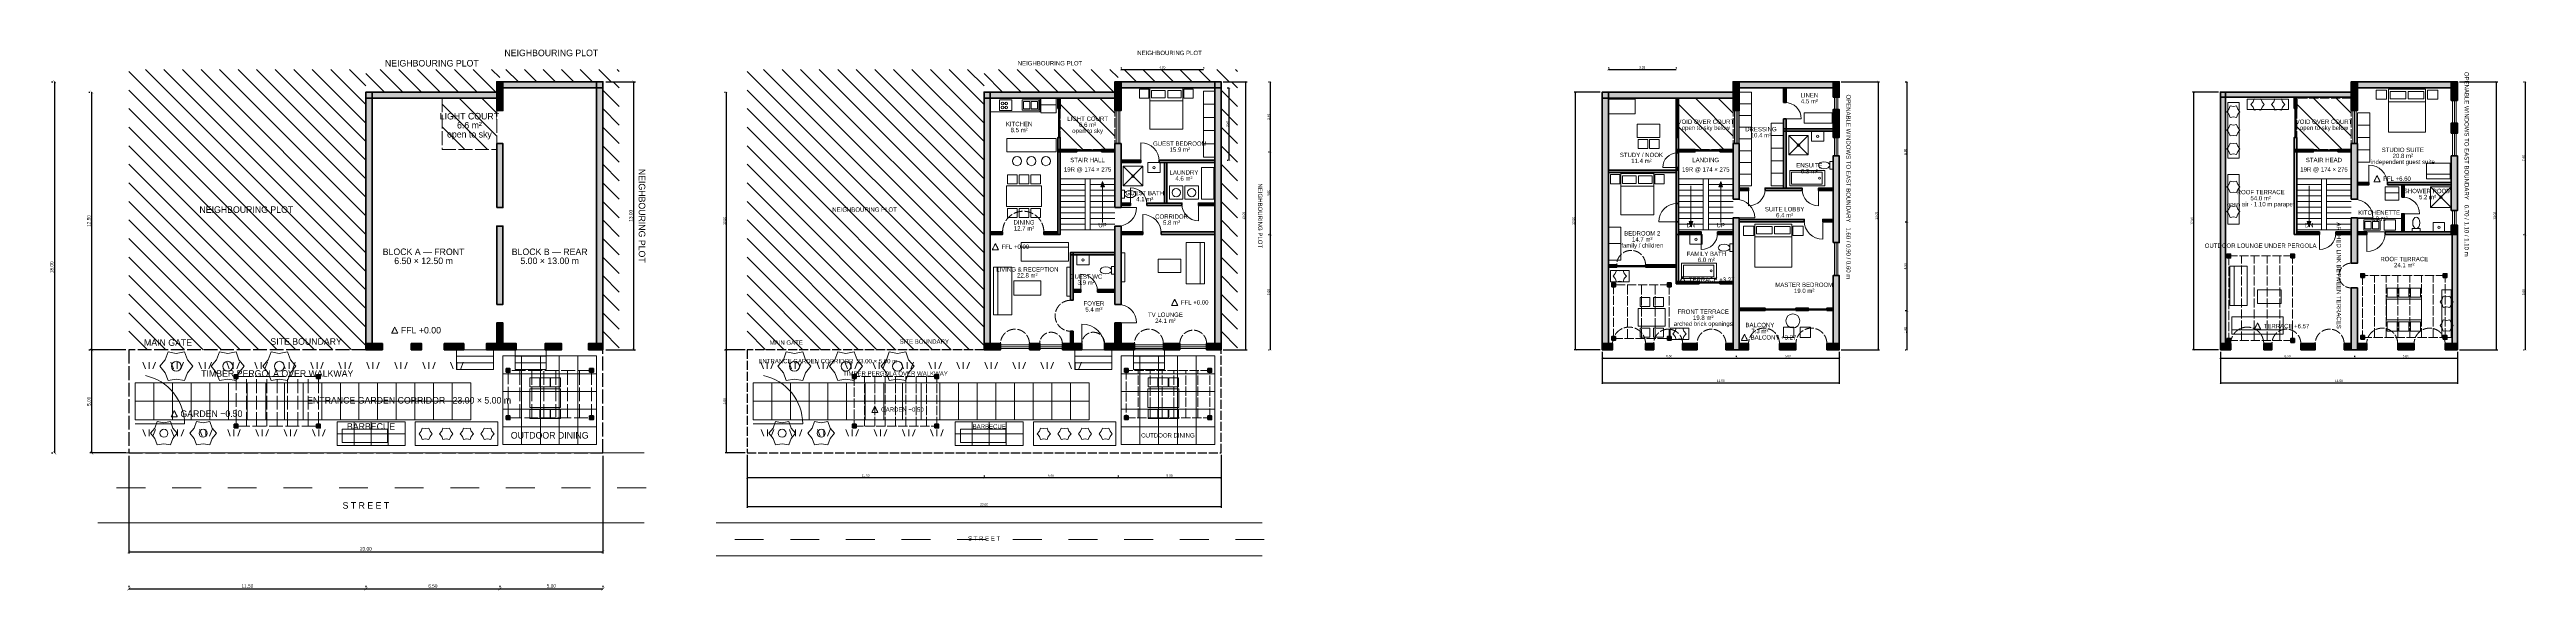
# Model space of a CAD drawing. Header units: millimetres. Extents: x -3851 to 116350, y -6675 to 19563.
import ezdxf
from ezdxf.enums import TextEntityAlignment as Align

# ---------------------------------------------------------------- set-up
doc = ezdxf.new("R2010")
doc.units = ezdxf.units.MM
doc.header["$LTSCALE"] = 20
doc.linetypes.add('DASHDOT', pattern=[3.556, 2.54, -0.508, 0, -0.508])
doc.linetypes.add('DASHED', pattern=[1.524, 1.27, -0.254])
for name, color, linetype, lineweight in [('A-ANNO-DIMS-00', 5, 'CONTINUOUS', 13), ('A-ANNO-DIMS-01', 5, 'CONTINUOUS', 13), ('A-ANNO-DIMS-02', 5, 'CONTINUOUS', 13), ('A-ANNO-DIMS-SITE', 5, 'CONTINUOUS', 13), ('A-ANNO-PATT-00', 8, 'CONTINUOUS', 9), ('A-ANNO-PATT-01', 8, 'CONTINUOUS', 9), ('A-ANNO-PATT-02', 8, 'CONTINUOUS', 9), ('A-ANNO-PATT-SITE', 8, 'CONTINUOUS', 9), ('A-ANNO-SYMB-00', 5, 'DASHED', 13), ('A-ANNO-SYMB-01', 5, 'DASHED', 13), ('A-ANNO-SYMB-02', 5, 'DASHED', 13), ('A-ANNO-SYMB-SITE', 5, 'DASHED', 13), ('A-ANNO-TEXT-00', 7, 'CONTINUOUS', 13), ('A-ANNO-TEXT-01', 7, 'CONTINUOUS', 13), ('A-ANNO-TEXT-02', 7, 'CONTINUOUS', 13), ('A-ANNO-TEXT-SITE', 7, 'CONTINUOUS', 13), ('A-DOOR-00', 3, 'CONTINUOUS', 18), ('A-DOOR-01', 3, 'CONTINUOUS', 18), ('A-DOOR-02', 3, 'CONTINUOUS', 18), ('A-EQPM-00', 6, 'CONTINUOUS', 13), ('A-EQPM-01', 6, 'CONTINUOUS', 13), ('A-EQPM-02', 6, 'CONTINUOUS', 13), ('A-FLOR-STRS-00', 2, 'CONTINUOUS', 18), ('A-FLOR-STRS-01', 2, 'CONTINUOUS', 18), ('A-FLOR-STRS-02', 2, 'CONTINUOUS', 18), ('A-FLOR-STRS-SITE', 2, 'CONTINUOUS', 18), ('A-FURN-00', 6, 'CONTINUOUS', 13), ('A-FURN-01', 6, 'CONTINUOUS', 13), ('A-FURN-02', 6, 'CONTINUOUS', 13), ('A-FURN-SITE', 6, 'CONTINUOUS', 13), ('A-GLAZ-00', 4, 'CONTINUOUS', 18), ('A-GLAZ-01', 4, 'CONTINUOUS', 18), ('A-GLAZ-02', 4, 'CONTINUOUS', 18), ('A-WALL-00', 7, 'CONTINUOUS', 50), ('A-WALL-01', 7, 'CONTINUOUS', 50), ('A-WALL-02', 7, 'CONTINUOUS', 50), ('A-WALL-PATT-00', 7, 'CONTINUOUS', 9), ('A-WALL-PATT-01', 7, 'CONTINUOUS', 9), ('A-WALL-PATT-02', 7, 'CONTINUOUS', 9), ('A-WALL-PATT-SITE', 7, 'CONTINUOUS', 9), ('A-WALL-PRHT-01', 9, 'CONTINUOUS', 35), ('A-WALL-PRHT-02', 9, 'CONTINUOUS', 35), ('A-WALL-SITE', 7, 'CONTINUOUS', 50), ('G-ANNO-BNDY-00', 1, 'DASHDOT', 25), ('G-ANNO-BNDY-SITE', 1, 'DASHDOT', 25), ('L-PLNT-00', 3, 'CONTINUOUS', 13), ('L-PLNT-01', 3, 'CONTINUOUS', 13), ('L-PLNT-02', 3, 'CONTINUOUS', 13), ('L-PLNT-SITE', 3, 'CONTINUOUS', 13), ('L-SITE-00', 3, 'CONTINUOUS', 18), ('L-SITE-01', 3, 'CONTINUOUS', 18), ('L-SITE-02', 3, 'CONTINUOUS', 18), ('L-SITE-SITE', 3, 'CONTINUOUS', 18)]:
    doc.layers.add(name, color=color, linetype=linetype, lineweight=lineweight)
doc.dimstyles.new('ARCH', dxfattribs={"dimtxt": 2.2, "dimasz": 1.8, "dimexe": 1.2, "dimexo": 2, "dimgap": 0.8, "dimtad": 1, "dimlfac": 0.001, "dimblk": 'ARCHTICK', "dimcen": 2.5, "dimazin": 3, "dimtfac": 1, "dimtmove": 0, "dimatfit": 3})

# ---------------------------------------------------------------- blocks, each defined once
blk = doc.blocks.new('_ARCHTICK')
at = {"color": 0, "linetype": 'BYBLOCK', "const_width": 0.15}
blk.add_lwpolyline([(-0.5, -0.5), (0.5, 0.5)], dxfattribs=at)

msp = doc.modelspace()

# ---------------------------------------------------------------- hatches: boundary and pattern name
at = {"layer": 'A-ANNO-PATT-00'}
msp.add_hatch(color=7, dxfattribs=at).paths.add_polyline_path([(47250, 13160), (47160, 12900), (47340, 12900)])
at = {"layer": 'A-ANNO-PATT-01'}
for points in [[(77250, 13160), (77160, 12900), (77340, 12900)], [(75800, 10965), (75710, 11225), (75890, 11225)]]:
    msp.add_hatch(color=7, dxfattribs=at).paths.add_polyline_path(points)
at = {"layer": 'A-ANNO-PATT-02'}
msp.add_hatch(color=7, dxfattribs=at).paths.add_polyline_path([(105800, 10965), (105710, 11225), (105890, 11225)])
at = {"layer": 'A-WALL-PATT-00'}
for points in [[(41500, 5000), (41800, 5000), (41800, 17500), (41500, 17500)], [(41500, 17200), (47850, 17200), (47850, 17500), (41500, 17500)], [(45080, 16700), (45200, 16700), (45200, 17200), (45080, 17200)], [(47850, 16600), (48150, 16600), (48150, 18000), (47850, 18000)], [(48150, 17700), (53000, 17700), (53000, 18000), (48150, 18000)], [(52700, 5000), (53000, 5000), (53000, 18000), (52700, 18000)], [(45080, 10600), (45200, 10600), (45200, 15300), (45080, 15300)], [(45080, 14600), (46000, 14600), (46000, 14720), (45080, 14720)], [(47200, 14600), (47850, 14600), (47850, 14720), (47200, 14720)], [(47850, 11900), (48150, 11900), (48150, 15000), (47850, 15000)], [(48150, 14080), (49100, 14080), (49100, 14200), (48150, 14200)], [(50000, 14080), (52700, 14080), (52700, 14200), (50000, 14200)], [(50250, 12120), (50370, 12120), (50370, 14080), (50250, 14080)], [(48150, 12000), (48600, 12000), (48600, 12120), (48150, 12120)], [(49400, 12000), (51100, 12000), (51100, 12120), (49400, 12120)], [(51900, 12000), (52700, 12000), (52700, 12120), (51900, 12120)], [(47850, 7200), (48150, 7200), (48150, 11000), (47850, 11000)], [(41800, 10600), (42400, 10600), (42400, 10720), (41800, 10720)], [(44400, 10600), (45080, 10600), (45080, 10720), (44400, 10720)], [(45700, 7400), (45820, 7400), (45820, 9720), (45700, 9720)], [(45700, 9600), (47850, 9600), (47850, 9720), (45700, 9720)], [(48150, 10600), (49200, 10600), (49200, 10720), (48150, 10720)], [(50100, 10600), (52700, 10600), (52700, 10720), (50100, 10720)], [(45820, 7800), (46200, 7800), (46200, 7920), (45820, 7920)], [(47000, 7800), (47850, 7800), (47850, 7920), (47000, 7920)], [(47850, 5000), (48150, 5000), (48150, 6300), (47850, 6300)], [(41500, 5000), (42300, 5000), (42300, 5300), (41500, 5300)], [(43700, 5000), (44200, 5000), (44200, 5300), (43700, 5300)], [(45300, 5000), (46250, 5000), (46250, 5300), (45300, 5300)], [(45700, 5300), (45820, 5300), (45820, 5900), (45700, 5900)], [(47350, 5000), (47850, 5000), (47850, 5300), (47350, 5300)], [(48150, 5000), (48800, 5000), (48800, 5300), (48150, 5300)], [(50200, 5000), (51000, 5000), (51000, 5300), (50200, 5300)], [(52300, 5000), (53000, 5000), (53000, 5300), (52300, 5300)], [(35110, 3610), (35290, 3610), (35290, 3790), (35110, 3790)], [(39110, 3610), (39290, 3610), (39290, 3790), (39110, 3790)], [(48310, 3910), (48490, 3910), (48490, 4090), (48310, 4090)], [(52360, 3910), (52540, 3910), (52540, 4090), (52360, 4090)], [(35110, 1210), (35290, 1210), (35290, 1390), (35110, 1390)], [(39110, 1210), (39290, 1210), (39290, 1390), (39110, 1390)], [(48310, 1610), (48490, 1610), (48490, 1790), (48310, 1790)], [(52360, 1610), (52540, 1610), (52540, 1790), (52360, 1790)]]:
    msp.add_hatch(color=7, dxfattribs=at).paths.add_polyline_path(points)
at = {"layer": 'A-WALL-PATT-01'}
for points in [[(71500, 5000), (71800, 5000), (71800, 17500), (71500, 17500)], [(71500, 17200), (77850, 17200), (77850, 17500), (71500, 17500)], [(75080, 16700), (75200, 16700), (75200, 17200), (75080, 17200)], [(75080, 14550), (75200, 14550), (75200, 17200), (75080, 17200)], [(77850, 16600), (78150, 16600), (78150, 18000), (77850, 18000)], [(78150, 17700), (83000, 17700), (83000, 18000), (78150, 18000)], [(80300, 17000), (80420, 17000), (80420, 17700), (80300, 17700)], [(82700, 17250), (83000, 17250), (83000, 18000), (82700, 18000)], [(80300, 12840), (80420, 12840), (80420, 16200), (80300, 16200)], [(80300, 15600), (82700, 15600), (82700, 15720), (80300, 15720)], [(82700, 15300), (83000, 15300), (83000, 16650), (82700, 16650)], [(75080, 10600), (75200, 10600), (75200, 15300), (75080, 15300)], [(75080, 14600), (76000, 14600), (76000, 14720), (75080, 14720)], [(75080, 12100), (75200, 12100), (75200, 14600), (75080, 14600)], [(77200, 14600), (77850, 14600), (77850, 14720), (77200, 14720)], [(77850, 12300), (78150, 12300), (78150, 15000), (77850, 15000)], [(71800, 13600), (75080, 13600), (75080, 13720), (71800, 13720)], [(75080, 13720), (75200, 13720), (75200, 13850), (75080, 13850)], [(82700, 10200), (83000, 10200), (83000, 14400), (82700, 14400)], [(78150, 12720), (78600, 12720), (78600, 12840), (78150, 12840)], [(79400, 12720), (81200, 12720), (81200, 12840), (79400, 12840)], [(82000, 12720), (82700, 12720), (82700, 12840), (82000, 12840)], [(75080, 8320), (75200, 8320), (75200, 11200), (75080, 11200)], [(77850, 5000), (78150, 5000), (78150, 11400), (77850, 11400)], [(78150, 11200), (81300, 11200), (81300, 11320), (78150, 11320)], [(82200, 11200), (82700, 11200), (82700, 11320), (82200, 11320)], [(75200, 10600), (76300, 10600), (76300, 10720), (75200, 10720)], [(77100, 10600), (77850, 10600), (77850, 10720), (77100, 10720)], [(71800, 9000), (72200, 9000), (72200, 9120), (71800, 9120)], [(73600, 9000), (75080, 9000), (75080, 9120), (73600, 9120)], [(82700, 5000), (83000, 5000), (83000, 8600), (82700, 8600)], [(71960, 8060), (72140, 8060), (72140, 8240), (71960, 8240)], [(74660, 8060), (74840, 8060), (74840, 8240), (74660, 8240)], [(75080, 8200), (76200, 8200), (76200, 8320), (75080, 8320)], [(77200, 8200), (77850, 8200), (77850, 8320), (77200, 8320)], [(78150, 6900), (79400, 6900), (79400, 7020), (78150, 7020)], [(80900, 6900), (81500, 6900), (81500, 7020), (80900, 7020)], [(82400, 6900), (82700, 6900), (82700, 7020), (82400, 7020)], [(71500, 5000), (72000, 5000), (72000, 5300), (71500, 5300)], [(71500, 5000), (72000, 5000), (72000, 5300), (71500, 5300)], [(71960, 5460), (72140, 5460), (72140, 5640), (71960, 5640)], [(73600, 5000), (74000, 5000), (74000, 5300), (73600, 5300)], [(73600, 5000), (74000, 5000), (74000, 5300), (73600, 5300)], [(74660, 5460), (74840, 5460), (74840, 5640), (74660, 5640)], [(75400, 5000), (76100, 5000), (76100, 5300), (75400, 5300)], [(75400, 5000), (76100, 5000), (76100, 5300), (75400, 5300)], [(77500, 5000), (77850, 5000), (77850, 5300), (77500, 5300)], [(77500, 5000), (77850, 5000), (77850, 5300), (77500, 5300)], [(78150, 5000), (78600, 5000), (78600, 5300), (78150, 5300)], [(78150, 5000), (78600, 5000), (78600, 5300), (78150, 5300)], [(80100, 5000), (80900, 5000), (80900, 5300), (80100, 5300)], [(80100, 5000), (80900, 5000), (80900, 5300), (80100, 5300)], [(82400, 5000), (83000, 5000), (83000, 5300), (82400, 5300)], [(82400, 5000), (83000, 5000), (83000, 5300), (82400, 5300)]]:
    msp.add_hatch(color=7, dxfattribs=at).paths.add_polyline_path(points)
at = {"layer": 'A-WALL-PATT-02'}
for points in [[(101500, 5000), (101750, 5000), (101750, 17500), (101500, 17500)], [(101500, 17250), (107850, 17250), (107850, 17500), (101500, 17500)], [(105080, 16700), (105200, 16700), (105200, 17200), (105080, 17200)], [(107850, 16600), (108150, 16600), (108150, 18000), (107850, 18000)], [(108150, 17700), (113000, 17700), (113000, 18000), (108150, 18000)], [(112700, 17100), (113000, 17100), (113000, 18000), (112700, 18000)], [(112700, 15500), (113000, 15500), (113000, 16000), (112700, 16000)], [(105080, 10600), (105200, 10600), (105200, 15300), (105080, 15300)], [(105080, 14600), (106000, 14600), (106000, 14720), (105080, 14720)], [(107200, 14600), (107850, 14600), (107850, 14720), (107200, 14720)], [(107850, 12300), (108150, 12300), (108150, 15000), (107850, 15000)], [(112700, 11750), (113000, 11750), (113000, 14400), (112700, 14400)], [(108150, 13000), (108700, 13000), (108700, 13120), (108150, 13120)], [(109600, 13000), (112700, 13000), (112700, 13120), (109600, 13120)], [(110300, 12400), (110420, 12400), (110420, 13000), (110300, 13000)], [(107850, 9200), (108150, 9200), (108150, 11400), (107850, 11400)], [(110300, 10720), (110420, 10720), (110420, 11600), (110300, 11600)], [(112700, 10600), (113000, 10600), (113000, 11050), (112700, 11050)], [(101810, 9460), (101990, 9460), (101990, 9640), (101810, 9640)], [(104910, 9460), (105090, 9460), (105090, 9640), (104910, 9640)], [(105200, 10600), (106300, 10600), (106300, 10720), (105200, 10720)], [(107100, 10600), (107850, 10600), (107850, 10720), (107100, 10720)], [(108150, 10600), (108600, 10600), (108600, 10720), (108150, 10720)], [(109500, 10600), (112700, 10600), (112700, 10720), (109500, 10720)], [(112750, 5000), (113000, 5000), (113000, 10720), (112750, 10720)], [(108310, 8510), (108490, 8510), (108490, 8690), (108310, 8690)], [(112310, 8510), (112490, 8510), (112490, 8690), (112310, 8690)], [(107850, 5000), (108150, 5000), (108150, 8000), (107850, 8000)], [(101500, 5000), (102000, 5000), (102000, 5300), (101500, 5300)], [(101810, 5360), (101990, 5360), (101990, 5540), (101810, 5540)], [(103600, 5000), (104000, 5000), (104000, 5300), (103600, 5300)], [(104910, 5360), (105090, 5360), (105090, 5540), (104910, 5540)], [(105400, 5000), (106100, 5000), (106100, 5300), (105400, 5300)], [(107500, 5000), (107850, 5000), (107850, 5300), (107500, 5300)], [(108150, 5000), (108600, 5000), (108600, 5300), (108150, 5300)], [(108310, 5510), (108490, 5510), (108490, 5690), (108310, 5690)], [(110100, 5000), (110900, 5000), (110900, 5300), (110100, 5300)], [(112310, 5510), (112490, 5510), (112490, 5690), (112310, 5690)], [(112400, 5000), (113000, 5000), (113000, 5300), (112400, 5300)]]:
    msp.add_hatch(color=7, dxfattribs=at).paths.add_polyline_path(points)
at = {"layer": 'A-WALL-PATT-SITE'}
for points in [[(11500, 5000), (11800, 5000), (11800, 17500), (11500, 17500)], [(11500, 17200), (17850, 17200), (17850, 17500), (11500, 17500)], [(17850, 16600), (18150, 16600), (18150, 18000), (17850, 18000)], [(18150, 17700), (23000, 17700), (23000, 18000), (18150, 18000)], [(22700, 5000), (23000, 5000), (23000, 18000), (22700, 18000)], [(17850, 11900), (18150, 11900), (18150, 15000), (17850, 15000)], [(17850, 7200), (18150, 7200), (18150, 11000), (17850, 11000)], [(17850, 5000), (18150, 5000), (18150, 6300), (17850, 6300)], [(11500, 5000), (12300, 5000), (12300, 5300), (11500, 5300)], [(13700, 5000), (14200, 5000), (14200, 5300), (13700, 5300)], [(15300, 5000), (16250, 5000), (16250, 5300), (15300, 5300)], [(17350, 5000), (17850, 5000), (17850, 5300), (17350, 5300)], [(18150, 5000), (18800, 5000), (18800, 5300), (18150, 5300)], [(20200, 5000), (21000, 5000), (21000, 5300), (20200, 5300)], [(22300, 5000), (23000, 5000), (23000, 5300), (22300, 5300)], [(5110, 3610), (5290, 3610), (5290, 3790), (5110, 3790)], [(9110, 3610), (9290, 3610), (9290, 3790), (9110, 3790)], [(18310, 3910), (18490, 3910), (18490, 4090), (18310, 4090)], [(22360, 3910), (22540, 3910), (22540, 4090), (22360, 4090)], [(5110, 1210), (5290, 1210), (5290, 1390), (5110, 1390)], [(9110, 1210), (9290, 1210), (9290, 1390), (9110, 1390)], [(18310, 1610), (18490, 1610), (18490, 1790), (18310, 1790)], [(22360, 1610), (22540, 1610), (22540, 1790), (22360, 1790)]]:
    msp.add_hatch(color=7, dxfattribs=at).paths.add_polyline_path(points)

# ---------------------------------------------------------------- linework, layer by layer
at = {"layer": 'A-ANNO-PATT-00'}
for p, q in [((41500, 7000), (30000, 18500)), ((41500, 7900), (30800, 18600)), ((41500, 8800), (31700, 18600)), ((41500, 9700), (32600, 18600)), ((41500, 10600), (33500, 18600)), ((41500, 11500), (34400, 18600)), ((41500, 12400), (35300, 18600)), ((41500, 13300), (36200, 18600)), ((41500, 14200), (37100, 18600)), ((41500, 15100), (38000, 18600)), ((41500, 16000), (38900, 18600)), ((41500, 16900), (39800, 18600)), ((41500, 17800), (40700, 18600)), ((42400, 17500), (41500, 18400)), ((43300, 17500), (42200, 18600)), ((44200, 17500), (43100, 18600)), ((45100, 17500), (44000, 18600)), ((46000, 17500), (44900, 18600)), ((46900, 17500), (45800, 18600)), ((47800, 17500), (46700, 18600)), ((48000, 18200), (47600, 18600)), ((48900, 18000), (48300, 18600)), ((49800, 18000), (49200, 18600)), ((50700, 18000), (50100, 18600)), ((51600, 18000), (51000, 18600)), ((52500, 18000), (51900, 18600)), ((53400, 18000), (52800, 18600)), ((53800, 18500), (53700, 18600)), ((41500, 6100), (30000, 17600)), ((41500, 17500), (41500, 17500)), ((47400, 14720), (45200, 16920)), ((47850, 15370), (46020, 17200)), ((47850, 16470), (47120, 17200)), ((48000, 18000), (48000, 18000)), ((53800, 16800), (53000, 17600)), ((53800, 17700), (53500, 18000)), ((41500, 5200), (30000, 16700)), ((40800, 5000), (30000, 15800)), ((46300, 14720), (45200, 15820)), ((53800, 15900), (53000, 16700)), ((53800, 15000), (53000, 15800)), ((39900, 5000), (30000, 14900)), ((45200, 14720), (45200, 14720)), ((53800, 14100), (53000, 14900)), ((39000, 5000), (30000, 14000)), ((53800, 13200), (53000, 14000)), ((38100, 5000), (30000, 13100)), ((37200, 5000), (30000, 12200)), ((53800, 12300), (53000, 13100)), ((53800, 11400), (53000, 12200)), ((36300, 5000), (30000, 11300)), ((53800, 10500), (53000, 11300)), ((35400, 5000), (30000, 10400)), ((53800, 9600), (53000, 10400)), ((34500, 5000), (30000, 9500)), ((33600, 5000), (30000, 8600)), ((53800, 8700), (53000, 9500)), ((53800, 7800), (53000, 8600)), ((32700, 5000), (30000, 7700)), ((53800, 6900), (53000, 7700)), ((31800, 5000), (30000, 6800)), ((53800, 6000), (53000, 6800)), ((30900, 5000), (30000, 5900)), ((30000, 5000), (30000, 5000)), ((53800, 5100), (53000, 5900)), ((53000, 5000), (53000, 5000))]:
    msp.add_line(p, q, dxfattribs=at)
at = {"layer": 'A-ANNO-PATT-00', "linetype": 'DASHED', "ltscale": 17.5}
msp.add_lwpolyline([(45200, 14720), (47850, 14720), (47850, 17200), (45200, 17200)], close=True, dxfattribs=at)
at = {"layer": 'A-ANNO-PATT-01'}
for p, q in [((77400, 14720), (75200, 16920)), ((77850, 15370), (76020, 17200)), ((77850, 16470), (77120, 17200)), ((76300, 14720), (75200, 15820)), ((75200, 14720), (75200, 14720))]:
    msp.add_line(p, q, dxfattribs=at)
at = {"layer": 'A-ANNO-PATT-01', "linetype": 'DASHED', "ltscale": 17.5}
msp.add_lwpolyline([(75200, 14720), (77850, 14720), (77850, 17200), (75200, 17200)], close=True, dxfattribs=at)
at = {"layer": 'A-ANNO-PATT-02'}
for p, q in [((107400, 14720), (105200, 16920)), ((107850, 15370), (106020, 17200)), ((107850, 16470), (107120, 17200)), ((106300, 14720), (105200, 15820)), ((105200, 14720), (105200, 14720))]:
    msp.add_line(p, q, dxfattribs=at)
at = {"layer": 'A-ANNO-PATT-02', "linetype": 'DASHED', "ltscale": 17.5}
msp.add_lwpolyline([(105200, 14720), (107850, 14720), (107850, 17200), (105200, 17200)], close=True, dxfattribs=at)
at = {"layer": 'A-ANNO-PATT-SITE'}
for p, q in [((11500, 7000), (0, 18500)), ((11500, 7900), (800, 18600)), ((11500, 8800), (1700, 18600)), ((11500, 9700), (2600, 18600)), ((11500, 10600), (3500, 18600)), ((11500, 11500), (4400, 18600)), ((11500, 12400), (5300, 18600)), ((11500, 13300), (6200, 18600)), ((11500, 14200), (7100, 18600)), ((11500, 15100), (8000, 18600)), ((11500, 16000), (8900, 18600)), ((11500, 16900), (9800, 18600)), ((11500, 17800), (10700, 18600)), ((12400, 17500), (11500, 18400)), ((13300, 17500), (12200, 18600)), ((14200, 17500), (13100, 18600)), ((15100, 17500), (14000, 18600)), ((16000, 17500), (14900, 18600)), ((16900, 17500), (15800, 18600)), ((17800, 17500), (16700, 18600)), ((18000, 18200), (17600, 18600)), ((18900, 18000), (18300, 18600)), ((19800, 18000), (19200, 18600)), ((20700, 18000), (20100, 18600)), ((21600, 18000), (21000, 18600)), ((22500, 18000), (21900, 18600)), ((23400, 18000), (22800, 18600)), ((23800, 18500), (23700, 18600)), ((11500, 6100), (0, 17600)), ((11500, 17500), (11500, 17500)), ((17400, 14720), (15200, 16920)), ((17850, 15370), (16020, 17200)), ((17850, 16470), (17120, 17200)), ((18000, 18000), (18000, 18000)), ((23800, 16800), (23000, 17600)), ((23800, 17700), (23500, 18000)), ((11500, 5200), (0, 16700)), ((10800, 5000), (0, 15800)), ((16300, 14720), (15200, 15820)), ((23800, 15900), (23000, 16700)), ((23800, 15000), (23000, 15800)), ((9900, 5000), (0, 14900)), ((15200, 14720), (15200, 14720)), ((23800, 14100), (23000, 14900)), ((9000, 5000), (0, 14000)), ((23800, 13200), (23000, 14000)), ((8100, 5000), (0, 13100)), ((7200, 5000), (0, 12200)), ((23800, 12300), (23000, 13100)), ((23800, 11400), (23000, 12200)), ((6300, 5000), (0, 11300)), ((23800, 10500), (23000, 11300)), ((5400, 5000), (0, 10400)), ((23800, 9600), (23000, 10400)), ((4500, 5000), (0, 9500)), ((3600, 5000), (0, 8600)), ((23800, 8700), (23000, 9500)), ((23800, 7800), (23000, 8600)), ((2700, 5000), (0, 7700)), ((23800, 6900), (23000, 7700)), ((1800, 5000), (0, 6800)), ((23800, 6000), (23000, 6800)), ((900, 5000), (0, 5900)), ((0, 5000), (0, 5000)), ((23800, 5100), (23000, 5900)), ((23000, 5000), (23000, 5000))]:
    msp.add_line(p, q, dxfattribs=at)
at = {"layer": 'A-ANNO-PATT-SITE', "linetype": 'DASHED', "ltscale": 26.25}
msp.add_lwpolyline([(15200, 14720), (17850, 14720), (17850, 17200), (15200, 17200)], close=True, dxfattribs=at)
at = {"layer": 'A-ANNO-SYMB-00'}
for points in [[(42050, 10150), (41900, 9850), (42200, 9850)], [(50750, 7450), (50600, 7150), (50900, 7150)], [(36200, 2250), (36050, 1950), (36350, 1950)]]:
    msp.add_lwpolyline(points, close=True, dxfattribs=at)
at = {"layer": 'A-ANNO-SYMB-00', "linetype": 'DASHED', "ltscale": 17.5}
for centre, radius, start, end in [((43400, 10720), 1000, 0, 180), ((45700, 6650), 750, 90, 270), ((43000, 5300), 700, 0, 180), ((44750, 5300), 550, 0, 180), ((46800, 5300), 550, 0, 180), ((49500, 5300), 700, 0, 180), ((51650, 5300), 650, 0, 180)]:
    msp.add_arc(centre, radius, start, end, dxfattribs=at)
at = {"layer": 'A-ANNO-SYMB-01'}
for points in [[(75400, 8550), (75250, 8250), (75550, 8250)], [(78400, 5750), (78250, 5450), (78550, 5450)]]:
    msp.add_lwpolyline(points, close=True, dxfattribs=at)
at = {"layer": 'A-ANNO-SYMB-01', "linetype": 'DASHED', "ltscale": 17.5}
for centre, radius in [((72900, 9120), 700), ((72800, 5300), 800), ((79350, 5300), 750), ((81650, 5300), 750), ((74700, 5300), 700), ((76800, 5300), 700)]:
    msp.add_arc(centre, radius, 0, 180, dxfattribs=at)
at = {"layer": 'A-ANNO-SYMB-02'}
for points in [[(109100, 13450), (108950, 13150), (109250, 13150)], [(103300, 6300), (103150, 6000), (103450, 6000)]]:
    msp.add_lwpolyline(points, close=True, dxfattribs=at)
at = {"layer": 'A-ANNO-SYMB-02', "linetype": 'DASHED', "ltscale": 17.5}
for centre, radius, start, end in [((107850, 8600), 600, 90, 270), ((102800, 5300), 800, 0, 180), ((109350, 5300), 750, 0, 180), ((111650, 5300), 750, 0, 180), ((104700, 5300), 700, 0, 180), ((106800, 5300), 700, 0, 180)]:
    msp.add_arc(centre, radius, start, end, dxfattribs=at)
at = {"layer": 'A-ANNO-SYMB-SITE'}
for points in [[(12900, 6100), (12750, 5800), (13050, 5800)], [(2200, 2050), (2050, 1750), (2350, 1750)]]:
    msp.add_lwpolyline(points, close=True, dxfattribs=at)
at = {"layer": 'A-DOOR-00'}
for p, q in [((49100, 14140), (49100, 15040)), ((49100, 14080), (49100, 14200)), ((50000, 14080), (50000, 14200)), ((48600, 12060), (48600, 12860)), ((48600, 12000), (48600, 12120)), ((49400, 12000), (49400, 12120)), ((51100, 12000), (51100, 12120)), ((51900, 12000), (51900, 12120)), ((51900, 12060), (51900, 11260)), ((47850, 11900), (48150, 11900)), ((47850, 11000), (48150, 11000)), ((48000, 11900), (48900, 11900)), ((49200, 10660), (49200, 11560)), ((42400, 10600), (42400, 10720)), ((44400, 10600), (44400, 10720)), ((49200, 10600), (49200, 10720)), ((50100, 10600), (50100, 10720)), ((46200, 7860), (46200, 8660)), ((45700, 7400), (45820, 7400)), ((46200, 7800), (46200, 7920)), ((47000, 7800), (47000, 7920)), ((46250, 5150), (46250, 6250)), ((47850, 7200), (48150, 7200)), ((47850, 6300), (48150, 6300)), ((48000, 6300), (48900, 6300)), ((45700, 5900), (45820, 5900)), ((46250, 5000), (46250, 5300)), ((47350, 5000), (47350, 5300))]:
    msp.add_line(p, q, dxfattribs=at)
for centre, radius, start, end in [((49100, 14140), 900, 0, 90), ((48600, 12060), 800, 0, 90), ((51900, 12060), 800, -180, -90), ((48000, 11900), 900, -90, 0), ((49200, 10660), 900, 0, 90), ((46200, 7860), 800, 0, 90), ((46250, 5150), 1100, 0, 90), ((48000, 6300), 900, 0, 90)]:
    msp.add_arc(centre, radius, start, end, dxfattribs=at)
at = {"layer": 'A-DOOR-01'}
for p, q in [((80300, 17000), (80420, 17000)), ((80300, 16200), (80420, 16200)), ((80360, 16200), (81160, 16200)), ((75080, 14550), (75200, 14550)), ((75140, 13850), (74440, 13850)), ((75080, 13850), (75200, 13850)), ((75080, 12100), (75200, 12100)), ((77850, 12300), (78150, 12300)), ((78600, 12720), (78600, 12840)), ((78600, 12780), (78600, 11980)), ((79400, 12720), (79400, 12840)), ((81200, 12720), (81200, 12840)), ((82000, 12720), (82000, 12840)), ((82000, 12780), (82000, 11980)), ((75140, 11200), (74240, 11200)), ((75080, 11200), (75200, 11200)), ((77850, 11400), (78150, 11400)), ((78000, 11400), (78900, 11400)), ((81300, 11200), (81300, 11320)), ((82200, 11200), (82200, 11320)), ((82200, 11260), (82200, 10360)), ((76300, 10600), (76300, 10720)), ((76300, 10660), (76300, 9860)), ((77100, 10600), (77100, 10720))]:
    msp.add_line(p, q, dxfattribs=at)
for centre, radius, start, end in [((80360, 16200), 800, 0, 90), ((75140, 13850), 700, 90, 180), ((75140, 11200), 900, 90, 180), ((78000, 11400), 900, 0, 90), ((78600, 12780), 800, -90, 0), ((82000, 12780), 800, -180, -90), ((82200, 11260), 900, -180, -90), ((76300, 10660), 800, -90, 0)]:
    msp.add_arc(centre, radius, start, end, dxfattribs=at)
at = {"layer": 'A-DOOR-02'}
for p, q in [((108700, 13060), (108700, 13960)), ((107850, 12300), (108150, 12300)), ((108700, 13000), (108700, 13120)), ((109600, 13000), (109600, 13120)), ((110300, 12400), (110420, 12400)), ((107850, 11400), (108150, 11400)), ((108000, 11400), (108900, 11400)), ((110300, 11600), (110420, 11600)), ((110360, 11600), (111160, 11600)), ((106300, 10600), (106300, 10720)), ((106300, 10660), (106300, 9860)), ((107100, 10600), (107100, 10720)), ((108600, 10600), (108600, 10720)), ((108600, 10660), (108600, 9760)), ((109500, 10600), (109500, 10720))]:
    msp.add_line(p, q, dxfattribs=at)
for centre, radius, start, end in [((108700, 13060), 900, 0, 90), ((108000, 11400), 900, 0, 90), ((110360, 11600), 800, 0, 90), ((106300, 10660), 800, -90, 0), ((108600, 10660), 900, -90, 0)]:
    msp.add_arc(centre, radius, start, end, dxfattribs=at)
at = {"layer": 'A-EQPM-00'}
for p, q in [((48250, 12950), (49200, 13900)), ((49200, 12950), (48250, 13900))]:
    msp.add_line(p, q, dxfattribs=at)
for points in [[(43350, 16620), (44150, 16620), (44150, 17120), (43350, 17120)], [(43410, 16690), (43720, 16690), (43720, 17050), (43410, 17050)], [(43780, 16690), (44090, 16690), (44090, 17050), (43780, 17050)], [(48250, 12950), (49200, 12950), (49200, 13900), (48250, 13900)], [(49450, 13600), (50050, 13600), (50050, 14080), (49450, 14080)], [(48150, 12360), (48310, 12360), (48310, 12740), (48150, 12740)], [(46000, 9120), (46600, 9120), (46600, 9600), (46000, 9600)], [(47690, 8660), (47850, 8660), (47850, 9040), (47690, 9040)]]:
    msp.add_lwpolyline(points, close=True, dxfattribs=at)
for centre, radius in [((48725, 13425), 60), ((49750, 13840), 55), ((46300, 9360), 55)]:
    msp.add_circle(centre, radius, dxfattribs=at)
for centre in [(48590, 12550), (47410, 8850)]:
    msp.add_ellipse(centre, major_axis=(280, 0), ratio=0.6071428571, dxfattribs=at)
at = {"layer": 'A-EQPM-01'}
for p, q in [((80550, 14450), (81500, 15400)), ((81500, 14450), (80550, 15400))]:
    msp.add_line(p, q, dxfattribs=at)
for points in [[(80550, 14450), (81500, 14450), (81500, 15400), (80550, 15400)], [(81650, 15120), (82250, 15120), (82250, 15600), (81650, 15600)], [(80600, 12950), (82300, 12950), (82300, 13700), (80600, 13700)], [(80690, 13040), (82170, 13040), (82170, 13610), (80690, 13610)], [(82540, 13760), (82700, 13760), (82700, 14140), (82540, 14140)], [(75750, 10120), (76350, 10120), (76350, 10600), (75750, 10600)], [(77690, 9760), (77850, 9760), (77850, 10140), (77690, 10140)], [(75350, 8450), (77050, 8450), (77050, 9200), (75350, 9200)], [(75440, 8540), (76920, 8540), (76920, 9110), (75440, 9110)]]:
    msp.add_lwpolyline(points, close=True, dxfattribs=at)
for centre, radius in [((81025, 14925), 60), ((81950, 15360), 55), ((82040, 13325), 50), ((76050, 10360), 55), ((76790, 8825), 50)]:
    msp.add_circle(centre, radius, dxfattribs=at)
for centre in [(82260, 13950), (77410, 9950)]:
    msp.add_ellipse(centre, major_axis=(280, 0), ratio=0.6071428571, dxfattribs=at)
at = {"layer": 'A-EQPM-02'}
for p, q in [((111700, 11900), (112700, 12900)), ((112700, 11900), (111700, 12900))]:
    msp.add_line(p, q, dxfattribs=at)
for points in [[(111700, 11900), (112700, 11900), (112700, 12900), (111700, 12900)], [(108450, 10800), (109250, 10800), (109250, 11300), (108450, 11300)], [(108510, 10870), (108820, 10870), (108820, 11230), (108510, 11230)], [(108880, 10870), (109190, 10870), (109190, 11230), (108880, 11230)], [(110810, 10720), (111190, 10720), (111190, 10880), (110810, 10880)], [(111825, 10720), (112375, 10720), (112375, 11170), (111825, 11170)]]:
    msp.add_lwpolyline(points, close=True, dxfattribs=at)
for centre, radius in [((112200, 12400), 60), ((112100, 10945), 55)]:
    msp.add_circle(centre, radius, dxfattribs=at)
msp.add_ellipse((111000, 11160), major_axis=(0, 280), ratio=0.6071428571, dxfattribs=at)
at = {"layer": 'A-FLOR-STRS-00'}
for p, q in [((45200, 13300), (47850, 13300)), ((45200, 13300), (46400, 13300)), ((46400, 10825), (46400, 13300)), ((46650, 13300), (47850, 13300)), ((46650, 10825), (46650, 13300)), ((45200, 13025), (46400, 13025)), ((45200, 12750), (46400, 12750)), ((45200, 12475), (46400, 12475)), ((45200, 12200), (46400, 12200)), ((46650, 13025), (47850, 13025)), ((46650, 12750), (47850, 12750)), ((46650, 12475), (47850, 12475)), ((46650, 12200), (47850, 12200)), ((47250, 11175), (47250, 13000)), ((45200, 11925), (46400, 11925)), ((45200, 11650), (46400, 11650)), ((45200, 11375), (46400, 11375)), ((45200, 11100), (46400, 11100)), ((45200, 10825), (46400, 10825)), ((46650, 11925), (47850, 11925)), ((46650, 11650), (47850, 11650)), ((46650, 11375), (47850, 11375)), ((46650, 11100), (47850, 11100)), ((46650, 10825), (47850, 10825)), ((45900, 5000), (47700, 5000)), ((48750, 5000), (50250, 5000)), ((45900, 4683.333), (47700, 4683.333)), ((45900, 4366.667), (47700, 4366.667)), ((48750, 4683.333), (50250, 4683.333)), ((48750, 4366.667), (50250, 4366.667))]:
    msp.add_line(p, q, dxfattribs=at)
for points in [[(46400, 10825), (46650, 10825), (46650, 13300), (46400, 13300)], [(47250, 13160), (47160, 12900), (47340, 12900)], [(45900, 4050), (47700, 4050), (47700, 5000), (45900, 5000)], [(48750, 4050), (50250, 4050), (50250, 5000), (48750, 5000)]]:
    msp.add_lwpolyline(points, close=True, dxfattribs=at)
at = {"layer": 'A-FLOR-STRS-01'}
for p, q in [((75200, 13300), (77850, 13300)), ((75200, 13300), (76400, 13300)), ((76400, 10825), (76400, 13300)), ((76650, 13300), (77850, 13300)), ((76650, 10825), (76650, 13300)), ((75200, 13025), (76400, 13025)), ((75200, 12750), (76400, 12750)), ((75200, 12475), (76400, 12475)), ((75200, 12200), (76400, 12200)), ((75800, 12950), (75800, 11125)), ((76650, 13025), (77850, 13025)), ((76650, 12750), (77850, 12750)), ((76650, 12475), (77850, 12475)), ((76650, 12200), (77850, 12200)), ((77250, 11175), (77250, 13000)), ((75200, 11925), (76400, 11925)), ((75200, 11650), (76400, 11650)), ((75200, 11375), (76400, 11375)), ((75200, 11100), (76400, 11100)), ((75200, 10825), (76400, 10825)), ((76650, 11925), (77850, 11925)), ((76650, 11650), (77850, 11650)), ((76650, 11375), (77850, 11375)), ((76650, 11100), (77850, 11100)), ((76650, 10825), (77850, 10825))]:
    msp.add_line(p, q, dxfattribs=at)
for points in [[(76400, 10825), (76650, 10825), (76650, 13300), (76400, 13300)], [(77250, 13160), (77160, 12900), (77340, 12900)], [(75800, 10965), (75710, 11225), (75890, 11225)]]:
    msp.add_lwpolyline(points, close=True, dxfattribs=at)
at = {"layer": 'A-FLOR-STRS-02'}
for p, q in [((105200, 13300), (107850, 13300)), ((105200, 13300), (106400, 13300)), ((106400, 10825), (106400, 13300)), ((106650, 13300), (107850, 13300)), ((106650, 10825), (106650, 13300)), ((105200, 13025), (106400, 13025)), ((105200, 12750), (106400, 12750)), ((105200, 12475), (106400, 12475)), ((105200, 12200), (106400, 12200)), ((105800, 12950), (105800, 11125)), ((106650, 13025), (107850, 13025)), ((106650, 12750), (107850, 12750)), ((106650, 12475), (107850, 12475)), ((106650, 12200), (107850, 12200)), ((105200, 11925), (106400, 11925)), ((105200, 11650), (106400, 11650)), ((105200, 11375), (106400, 11375)), ((105200, 11100), (106400, 11100)), ((105200, 10825), (106400, 10825)), ((106650, 11925), (107850, 11925)), ((106650, 11650), (107850, 11650)), ((106650, 11375), (107850, 11375)), ((106650, 11100), (107850, 11100)), ((106650, 10825), (107850, 10825))]:
    msp.add_line(p, q, dxfattribs=at)
for points in [[(106400, 10825), (106650, 10825), (106650, 13300), (106400, 13300)], [(105800, 10965), (105710, 11225), (105890, 11225)]]:
    msp.add_lwpolyline(points, close=True, dxfattribs=at)
at = {"layer": 'A-FLOR-STRS-SITE'}
for p, q in [((15900, 5000), (17700, 5000)), ((18750, 5000), (20250, 5000)), ((15900, 4683.333), (17700, 4683.333)), ((15900, 4366.667), (17700, 4366.667)), ((18750, 4683.333), (20250, 4683.333)), ((18750, 4366.667), (20250, 4366.667))]:
    msp.add_line(p, q, dxfattribs=at)
for points in [[(15900, 4050), (17700, 4050), (17700, 5000), (15900, 5000)], [(18750, 4050), (20250, 4050), (20250, 5000), (18750, 5000)]]:
    msp.add_lwpolyline(points, close=True, dxfattribs=at)
at = {"layer": 'A-FURN-00'}
for p, q in [((44250, 16885), (45000, 16885)), ((49550, 17080), (51150, 17080)), ((52150, 16910), (52700, 16910)), ((52150, 16270), (52700, 16270)), ((52150, 15630), (52700, 15630)), ((52150, 14990), (52700, 14990))]:
    msp.add_line(p, q, dxfattribs=at)
for points in [[(41800, 16550), (44200, 16550), (44200, 17200), (41800, 17200)], [(42250, 16600), (42850, 16600), (42850, 17120), (42250, 17120)], [(44250, 16500), (45000, 16500), (45000, 17200), (44250, 17200)], [(49050, 17200), (49500, 17200), (49500, 17650), (49050, 17650)], [(49550, 15700), (51150, 15700), (51150, 17700), (49550, 17700)], [(49630, 17220), (50290, 17220), (50290, 17580), (49630, 17580)], [(50410, 17220), (51070, 17220), (51070, 17580), (50410, 17580)], [(51200, 17200), (51650, 17200), (51650, 17650), (51200, 17650)], [(52150, 14350), (52700, 14350), (52700, 17550), (52150, 17550)], [(42600, 14600), (45000, 14600), (45000, 15250), (42600, 15250)], [(42633.333, 13050), (43113.333, 13050), (43113.333, 13490), (42633.333, 13490)], [(43200, 13050), (43680, 13050), (43680, 13490), (43200, 13490)], [(43766.667, 13050), (44246.667, 13050), (44246.667, 13490), (43766.667, 13490)], [(52050, 12300), (52650, 12300), (52650, 13850), (52050, 13850)], [(42590, 11950), (44290, 11950), (44290, 12950), (42590, 12950)], [(50500, 12300), (51150, 12300), (51150, 12950), (50500, 12950)], [(51250, 12300), (51900, 12300), (51900, 12950), (51250, 12950)], [(42633.333, 11410), (43113.333, 11410), (43113.333, 11850), (42633.333, 11850)], [(43200, 11410), (43680, 11410), (43680, 11850), (43200, 11850)], [(43766.667, 11410), (44246.667, 11410), (44246.667, 11850), (43766.667, 11850)], [(43300, 9300), (45600, 9300), (45600, 10200), (43300, 10200)], [(43300, 9980), (45600, 9980), (45600, 10200), (43300, 10200)], [(48170, 8300), (48330, 8300), (48330, 9700), (48170, 9700)], [(51300, 8200), (52200, 8200), (52200, 10200), (51300, 10200)], [(51980, 8200), (52200, 8200), (52200, 10200), (51980, 10200)], [(41950, 6700), (42850, 6700), (42850, 9000), (41950, 9000)], [(41950, 6700), (42170, 6700), (42170, 9000), (41950, 9000)], [(45520, 7600), (45680, 7600), (45680, 9000), (45520, 9000)], [(49950, 8750), (51050, 8750), (51050, 9400), (49950, 9400)], [(42950, 7650), (44250, 7650), (44250, 8350), (42950, 8350)], [(49460, 3200), (49940, 3200), (49940, 3640), (49460, 3640)], [(49960, 3200), (50440, 3200), (50440, 3640), (49960, 3640)], [(50460, 3200), (50940, 3200), (50940, 3640), (50460, 3640)], [(49450, 2200), (50950, 2200), (50950, 3100), (49450, 3100)], [(49460, 1660), (49940, 1660), (49940, 2100), (49460, 2100)], [(49960, 1660), (50440, 1660), (50440, 2100), (49960, 2100)], [(50460, 1660), (50940, 1660), (50940, 2100), (50460, 2100)], [(40350, 500), (42550, 500), (42550, 1150), (40350, 1150)]]:
    msp.add_lwpolyline(points, close=True, dxfattribs=at)
for centre, radius in [((42400, 16950), 65), ((42580, 16950), 65), ((42400, 16750), 65), ((42580, 16750), 65), ((43100, 14150), 220), ((43800, 14150), 220), ((44500, 14150), 220), ((50825, 12625), 200), ((51575, 12625), 200)]:
    msp.add_circle(centre, radius, dxfattribs=at)
at = {"layer": 'A-FURN-01'}
for p, q in [((78150, 16931.25), (78750, 16931.25)), ((78150, 16362.5), (78750, 16362.5)), ((78150, 15793.75), (78750, 15793.75)), ((78150, 15225), (78750, 15225)), ((78150, 14656.25), (78750, 14656.25)), ((79700, 15390), (80300, 15390)), ((79700, 14780), (80300, 14780)), ((78150, 14087.5), (78750, 14087.5)), ((78150, 13518.75), (78750, 13518.75)), ((79700, 14170), (80300, 14170)), ((79700, 13560), (80300, 13560)), ((72400, 12930), (74000, 12930)), ((71800, 10150), (72400, 10150)), ((78900, 10480), (80700, 10480))]:
    msp.add_line(p, q, dxfattribs=at)
for points in [[(71800, 16450), (73100, 16450), (73100, 17150), (71800, 17150)], [(78150, 12950), (78750, 12950), (78750, 17500), (78150, 17500)], [(73200, 15300), (74300, 15300), (74300, 15950), (73200, 15950)], [(79700, 12950), (80300, 12950), (80300, 16000), (79700, 16000)], [(81300, 16000), (82650, 16000), (82650, 16500), (81300, 16500)], [(73235, 14760), (73715, 14760), (73715, 15200), (73235, 15200)], [(73785, 14760), (74265, 14760), (74265, 15200), (73785, 15200)], [(71900, 13050), (72350, 13050), (72350, 13500), (71900, 13500)], [(72400, 11550), (74000, 11550), (74000, 13550), (72400, 13550)], [(72480, 13070), (73140, 13070), (73140, 13430), (72480, 13430)], [(73260, 13070), (73920, 13070), (73920, 13430), (73260, 13430)], [(74050, 13050), (74500, 13050), (74500, 13500), (74050, 13500)], [(71800, 9350), (72400, 9350), (72400, 10950), (71800, 10950)], [(78350, 10550), (78850, 10550), (78850, 11000), (78350, 11000)], [(78900, 9000), (80700, 9000), (80700, 11100), (78900, 11100)], [(78980, 10620), (79740, 10620), (79740, 10980), (78980, 10980)], [(79860, 10620), (80620, 10620), (80620, 10980), (79860, 10980)], [(80750, 10550), (81250, 10550), (81250, 11000), (80750, 11000)], [(73335, 7100), (73815, 7100), (73815, 7540), (73335, 7540)], [(73985, 7100), (74465, 7100), (74465, 7540), (73985, 7540)], [(73250, 6150), (74550, 6150), (74550, 7000), (73250, 7000)], [(73335, 5610), (73815, 5610), (73815, 6050), (73335, 6050)], [(73985, 5610), (74465, 5610), (74465, 6050), (73985, 6050)], [(80300, 5600), (80800, 5600), (80800, 6100), (80300, 6100)], [(81100, 5600), (81600, 5600), (81600, 6100), (81100, 6100)]]:
    msp.add_lwpolyline(points, close=True, dxfattribs=at)
msp.add_circle((80750, 6400), 340, dxfattribs=at)
at = {"layer": 'A-FURN-02'}
for p, q in [((109650, 17030), (111450, 17030)), ((108150, 15900), (108750, 15900)), ((108150, 15300), (108750, 15300)), ((108150, 14700), (108750, 14700)), ((109500, 12607.5), (110150, 12607.5))]:
    msp.add_line(p, q, dxfattribs=at)
for points in [[(109050, 17150), (109550, 17150), (109550, 17600), (109050, 17600)], [(109650, 15550), (111450, 15550), (111450, 17650), (109650, 17650)], [(109730, 17170), (110490, 17170), (110490, 17530), (109730, 17530)], [(110610, 17170), (111370, 17170), (111370, 17530), (110610, 17530)], [(111550, 17150), (112050, 17150), (112050, 17600), (111550, 17600)], [(108150, 14100), (108750, 14100), (108750, 16500), (108150, 16500)], [(111500, 13300), (112650, 13300), (112650, 14050), (111500, 14050)], [(111500, 13300), (112650, 13300), (112650, 13520), (111500, 13520)], [(109500, 12250), (110150, 12250), (110150, 12900), (109500, 12900)], [(108150, 10720), (110300, 10720), (110300, 11370), (108150, 11370)], [(109450, 10800), (110000, 10800), (110000, 11300), (109450, 11300)], [(101950, 7150), (102800, 7150), (102800, 9050), (101950, 9050)], [(101950, 7150), (102170, 7150), (102170, 9050), (101950, 9050)], [(103300, 7250), (104450, 7250), (104450, 7900), (103300, 7900)], [(109550, 6450), (111250, 6450), (111250, 7450), (109550, 7450)], [(109593.333, 7550), (110073.333, 7550), (110073.333, 7990), (109593.333, 7990)], [(110160, 7550), (110640, 7550), (110640, 7990), (110160, 7990)], [(110726.667, 7550), (111206.667, 7550), (111206.667, 7990), (110726.667, 7990)], [(102050, 5750), (104550, 5750), (104550, 6600), (102050, 6600)], [(109593.333, 5910), (110073.333, 5910), (110073.333, 6350), (109593.333, 6350)], [(110160, 5910), (110640, 5910), (110640, 6350), (110160, 6350)], [(110726.667, 5910), (111206.667, 5910), (111206.667, 6350), (110726.667, 6350)], [(102050, 5750), (104550, 5750), (104550, 5970), (102050, 5970)]]:
    msp.add_lwpolyline(points, close=True, dxfattribs=at)
at = {"layer": 'A-FURN-SITE'}
for points in [[(19460, 3200), (19940, 3200), (19940, 3640), (19460, 3640)], [(19960, 3200), (20440, 3200), (20440, 3640), (19960, 3640)], [(20460, 3200), (20940, 3200), (20940, 3640), (20460, 3640)], [(19450, 2200), (20950, 2200), (20950, 3100), (19450, 3100)], [(19460, 1660), (19940, 1660), (19940, 2100), (19460, 2100)], [(19960, 1660), (20440, 1660), (20440, 2100), (19960, 2100)], [(20460, 1660), (20940, 1660), (20940, 2100), (20460, 2100)], [(10350, 500), (12550, 500), (12550, 1150), (10350, 1150)]]:
    msp.add_lwpolyline(points, close=True, dxfattribs=at)
at = {"layer": 'A-GLAZ-00'}
for p, q in [((45080, 16700), (45200, 16700)), ((45106.4, 15300), (45106.4, 16700)), ((45140, 15300), (45140, 16700)), ((45173.6, 15300), (45173.6, 16700)), ((47850, 16600), (48150, 16600)), ((47916, 15000), (47916, 16600)), ((48000, 15000), (48000, 16600)), ((48084, 15000), (48084, 16600)), ((45080, 15300), (45200, 15300)), ((46000, 14600), (46000, 14720)), ((46000, 14693.6), (47200, 14693.6)), ((46000, 14660), (47200, 14660)), ((46000, 14626.4), (47200, 14626.4)), ((47200, 14600), (47200, 14720)), ((47850, 15000), (48150, 15000)), ((42300, 5000), (42300, 5300)), ((42300, 5234), (43700, 5234)), ((42300, 5150), (43700, 5150)), ((42300, 5066), (43700, 5066)), ((43700, 5000), (43700, 5300)), ((44200, 5000), (44200, 5300)), ((44200, 5234), (45300, 5234)), ((44200, 5150), (45300, 5150)), ((44200, 5066), (45300, 5066)), ((45300, 5000), (45300, 5300)), ((48800, 5000), (48800, 5300)), ((48800, 5234), (50200, 5234)), ((48800, 5150), (50200, 5150)), ((48800, 5066), (50200, 5066)), ((50200, 5000), (50200, 5300)), ((51000, 5000), (51000, 5300)), ((51000, 5234), (52300, 5234)), ((51000, 5150), (52300, 5150)), ((51000, 5066), (52300, 5066)), ((52300, 5000), (52300, 5300))]:
    msp.add_line(p, q, dxfattribs=at)
at = {"layer": 'A-GLAZ-01'}
for p, q in [((82700, 17250), (83000, 17250)), ((82766, 16650), (82766, 17250)), ((82850, 16650), (82850, 17250)), ((82934, 16650), (82934, 17250)), ((75080, 16700), (75200, 16700)), ((75106.4, 15300), (75106.4, 16700)), ((75140, 15300), (75140, 16700)), ((75173.6, 15300), (75173.6, 16700)), ((77850, 16600), (78150, 16600)), ((77916, 15000), (77916, 16600)), ((78000, 15000), (78000, 16600)), ((78084, 15000), (78084, 16600)), ((82700, 16650), (83000, 16650)), ((75080, 15300), (75200, 15300)), ((76000, 14600), (76000, 14720)), ((76000, 14693.6), (77200, 14693.6)), ((76000, 14660), (77200, 14660)), ((76000, 14626.4), (77200, 14626.4)), ((77200, 14600), (77200, 14720)), ((77850, 15000), (78150, 15000)), ((82700, 15300), (83000, 15300)), ((82766, 14400), (82766, 15300)), ((82850, 14400), (82850, 15300)), ((82934, 14400), (82934, 15300)), ((82700, 14400), (83000, 14400)), ((82700, 10200), (83000, 10200)), ((82766, 8600), (82766, 10200)), ((82850, 8600), (82850, 10200)), ((82934, 8600), (82934, 10200)), ((72200, 9000), (72200, 9120)), ((72200, 9093.6), (73600, 9093.6)), ((72200, 9060), (73600, 9060)), ((72200, 9026.4), (73600, 9026.4)), ((73600, 9000), (73600, 9120)), ((82700, 8600), (83000, 8600)), ((76200, 8200), (76200, 8320)), ((76200, 8293.6), (77200, 8293.6)), ((76200, 8260), (77200, 8260)), ((76200, 8226.4), (77200, 8226.4)), ((77200, 8200), (77200, 8320)), ((79400, 6900), (79400, 7020)), ((79400, 6993.6), (80900, 6993.6)), ((79400, 6960), (80900, 6960)), ((79400, 6926.4), (80900, 6926.4)), ((80900, 6900), (80900, 7020)), ((81500, 6900), (81500, 7020)), ((81500, 6993.6), (82400, 6993.6)), ((81500, 6960), (82400, 6960)), ((81500, 6926.4), (82400, 6926.4)), ((82400, 6900), (82400, 7020))]:
    msp.add_line(p, q, dxfattribs=at)
at = {"layer": 'A-GLAZ-02'}
for p, q in [((112700, 17100), (113000, 17100)), ((112766, 16000), (112766, 17100)), ((112850, 16000), (112850, 17100)), ((112934, 16000), (112934, 17100)), ((105080, 16700), (105200, 16700)), ((105106.4, 15300), (105106.4, 16700)), ((105140, 15300), (105140, 16700)), ((105173.6, 15300), (105173.6, 16700)), ((107850, 16600), (108150, 16600)), ((107916, 15000), (107916, 16600)), ((108000, 15000), (108000, 16600)), ((108084, 15000), (108084, 16600)), ((112700, 16000), (113000, 16000)), ((105080, 15300), (105200, 15300)), ((106000, 14600), (106000, 14720)), ((106000, 14693.6), (107200, 14693.6)), ((106000, 14660), (107200, 14660)), ((106000, 14626.4), (107200, 14626.4)), ((107200, 14600), (107200, 14720)), ((107850, 15000), (108150, 15000)), ((112700, 15500), (113000, 15500)), ((112766, 14400), (112766, 15500)), ((112850, 14400), (112850, 15500)), ((112934, 14400), (112934, 15500)), ((112700, 14400), (113000, 14400)), ((112700, 11750), (113000, 11750)), ((112700, 11050), (113000, 11050)), ((112766, 11050), (112766, 11750)), ((112850, 11050), (112850, 11750)), ((112934, 11050), (112934, 11750))]:
    msp.add_line(p, q, dxfattribs=at)
at = {"layer": 'A-WALL-00'}
for points in [[(41500, 5000), (41800, 5000), (41800, 17500), (41500, 17500)], [(41500, 17200), (47850, 17200), (47850, 17500), (41500, 17500)], [(45080, 16700), (45200, 16700), (45200, 17200), (45080, 17200)], [(47850, 16600), (48150, 16600), (48150, 18000), (47850, 18000)], [(48150, 17700), (53000, 17700), (53000, 18000), (48150, 18000)], [(52700, 5000), (53000, 5000), (53000, 18000), (52700, 18000)], [(45080, 10600), (45200, 10600), (45200, 15300), (45080, 15300)], [(45080, 14600), (46000, 14600), (46000, 14720), (45080, 14720)], [(47200, 14600), (47850, 14600), (47850, 14720), (47200, 14720)], [(47850, 11900), (48150, 11900), (48150, 15000), (47850, 15000)], [(48150, 14080), (49100, 14080), (49100, 14200), (48150, 14200)], [(50000, 14080), (52700, 14080), (52700, 14200), (50000, 14200)], [(50250, 12120), (50370, 12120), (50370, 14080), (50250, 14080)], [(48150, 12000), (48600, 12000), (48600, 12120), (48150, 12120)], [(49400, 12000), (51100, 12000), (51100, 12120), (49400, 12120)], [(51900, 12000), (52700, 12000), (52700, 12120), (51900, 12120)], [(47850, 7200), (48150, 7200), (48150, 11000), (47850, 11000)], [(41800, 10600), (42400, 10600), (42400, 10720), (41800, 10720)], [(44400, 10600), (45080, 10600), (45080, 10720), (44400, 10720)], [(45700, 7400), (45820, 7400), (45820, 9720), (45700, 9720)], [(45700, 9600), (47850, 9600), (47850, 9720), (45700, 9720)], [(48150, 10600), (49200, 10600), (49200, 10720), (48150, 10720)], [(50100, 10600), (52700, 10600), (52700, 10720), (50100, 10720)], [(45820, 7800), (46200, 7800), (46200, 7920), (45820, 7920)], [(47000, 7800), (47850, 7800), (47850, 7920), (47000, 7920)], [(47850, 5000), (48150, 5000), (48150, 6300), (47850, 6300)], [(41500, 5000), (42300, 5000), (42300, 5300), (41500, 5300)], [(43700, 5000), (44200, 5000), (44200, 5300), (43700, 5300)], [(45300, 5000), (46250, 5000), (46250, 5300), (45300, 5300)], [(45700, 5300), (45820, 5300), (45820, 5900), (45700, 5900)], [(47350, 5000), (47850, 5000), (47850, 5300), (47350, 5300)], [(48150, 5000), (48800, 5000), (48800, 5300), (48150, 5300)], [(50200, 5000), (51000, 5000), (51000, 5300), (50200, 5300)], [(52300, 5000), (53000, 5000), (53000, 5300), (52300, 5300)], [(35110, 3610), (35290, 3610), (35290, 3790), (35110, 3790)], [(39110, 3610), (39290, 3610), (39290, 3790), (39110, 3790)], [(48310, 3910), (48490, 3910), (48490, 4090), (48310, 4090)], [(52360, 3910), (52540, 3910), (52540, 4090), (52360, 4090)], [(35110, 1210), (35290, 1210), (35290, 1390), (35110, 1390)], [(39110, 1210), (39290, 1210), (39290, 1390), (39110, 1390)], [(48310, 1610), (48490, 1610), (48490, 1790), (48310, 1790)], [(52360, 1610), (52540, 1610), (52540, 1790), (52360, 1790)]]:
    msp.add_lwpolyline(points, close=True, dxfattribs=at)
at = {"layer": 'A-WALL-01'}
for points in [[(71500, 5000), (71800, 5000), (71800, 17500), (71500, 17500)], [(71500, 17200), (77850, 17200), (77850, 17500), (71500, 17500)], [(75080, 16700), (75200, 16700), (75200, 17200), (75080, 17200)], [(75080, 14550), (75200, 14550), (75200, 17200), (75080, 17200)], [(77850, 16600), (78150, 16600), (78150, 18000), (77850, 18000)], [(78150, 17700), (83000, 17700), (83000, 18000), (78150, 18000)], [(80300, 17000), (80420, 17000), (80420, 17700), (80300, 17700)], [(82700, 17250), (83000, 17250), (83000, 18000), (82700, 18000)], [(80300, 12840), (80420, 12840), (80420, 16200), (80300, 16200)], [(80300, 15600), (82700, 15600), (82700, 15720), (80300, 15720)], [(82700, 15300), (83000, 15300), (83000, 16650), (82700, 16650)], [(75080, 10600), (75200, 10600), (75200, 15300), (75080, 15300)], [(75080, 14600), (76000, 14600), (76000, 14720), (75080, 14720)], [(75080, 12100), (75200, 12100), (75200, 14600), (75080, 14600)], [(77200, 14600), (77850, 14600), (77850, 14720), (77200, 14720)], [(77850, 12300), (78150, 12300), (78150, 15000), (77850, 15000)], [(71800, 13600), (75080, 13600), (75080, 13720), (71800, 13720)], [(75080, 13720), (75200, 13720), (75200, 13850), (75080, 13850)], [(82700, 10200), (83000, 10200), (83000, 14400), (82700, 14400)], [(78150, 12720), (78600, 12720), (78600, 12840), (78150, 12840)], [(79400, 12720), (81200, 12720), (81200, 12840), (79400, 12840)], [(82000, 12720), (82700, 12720), (82700, 12840), (82000, 12840)], [(75080, 8320), (75200, 8320), (75200, 11200), (75080, 11200)], [(77850, 5000), (78150, 5000), (78150, 11400), (77850, 11400)], [(78150, 11200), (81300, 11200), (81300, 11320), (78150, 11320)], [(82200, 11200), (82700, 11200), (82700, 11320), (82200, 11320)], [(75200, 10600), (76300, 10600), (76300, 10720), (75200, 10720)], [(77100, 10600), (77850, 10600), (77850, 10720), (77100, 10720)], [(71800, 9000), (72200, 9000), (72200, 9120), (71800, 9120)], [(73600, 9000), (75080, 9000), (75080, 9120), (73600, 9120)], [(82700, 5000), (83000, 5000), (83000, 8600), (82700, 8600)], [(71960, 8060), (72140, 8060), (72140, 8240), (71960, 8240)], [(74660, 8060), (74840, 8060), (74840, 8240), (74660, 8240)], [(75080, 8200), (76200, 8200), (76200, 8320), (75080, 8320)], [(77200, 8200), (77850, 8200), (77850, 8320), (77200, 8320)], [(78150, 6900), (79400, 6900), (79400, 7020), (78150, 7020)], [(80900, 6900), (81500, 6900), (81500, 7020), (80900, 7020)], [(82400, 6900), (82700, 6900), (82700, 7020), (82400, 7020)], [(71500, 5000), (72000, 5000), (72000, 5300), (71500, 5300)], [(71960, 5460), (72140, 5460), (72140, 5640), (71960, 5640)], [(73600, 5000), (74000, 5000), (74000, 5300), (73600, 5300)], [(74660, 5460), (74840, 5460), (74840, 5640), (74660, 5640)], [(75400, 5000), (76100, 5000), (76100, 5300), (75400, 5300)], [(77500, 5000), (77850, 5000), (77850, 5300), (77500, 5300)], [(78150, 5000), (78600, 5000), (78600, 5300), (78150, 5300)], [(80100, 5000), (80900, 5000), (80900, 5300), (80100, 5300)], [(82400, 5000), (83000, 5000), (83000, 5300), (82400, 5300)]]:
    msp.add_lwpolyline(points, close=True, dxfattribs=at)
at = {"layer": 'A-WALL-02'}
for points in [[(105080, 16700), (105200, 16700), (105200, 17200), (105080, 17200)], [(107850, 16600), (108150, 16600), (108150, 18000), (107850, 18000)], [(108150, 17700), (113000, 17700), (113000, 18000), (108150, 18000)], [(112700, 17100), (113000, 17100), (113000, 18000), (112700, 18000)], [(112700, 15500), (113000, 15500), (113000, 16000), (112700, 16000)], [(105080, 10600), (105200, 10600), (105200, 15300), (105080, 15300)], [(105080, 14600), (106000, 14600), (106000, 14720), (105080, 14720)], [(107200, 14600), (107850, 14600), (107850, 14720), (107200, 14720)], [(107850, 12300), (108150, 12300), (108150, 15000), (107850, 15000)], [(112700, 11750), (113000, 11750), (113000, 14400), (112700, 14400)], [(108150, 13000), (108700, 13000), (108700, 13120), (108150, 13120)], [(109600, 13000), (112700, 13000), (112700, 13120), (109600, 13120)], [(110300, 12400), (110420, 12400), (110420, 13000), (110300, 13000)], [(107850, 9200), (108150, 9200), (108150, 11400), (107850, 11400)], [(110300, 10720), (110420, 10720), (110420, 11600), (110300, 11600)], [(112700, 10600), (113000, 10600), (113000, 11050), (112700, 11050)], [(101810, 9460), (101990, 9460), (101990, 9640), (101810, 9640)], [(104910, 9460), (105090, 9460), (105090, 9640), (104910, 9640)], [(105200, 10600), (106300, 10600), (106300, 10720), (105200, 10720)], [(107100, 10600), (107850, 10600), (107850, 10720), (107100, 10720)], [(108150, 10600), (108600, 10600), (108600, 10720), (108150, 10720)], [(109500, 10600), (112700, 10600), (112700, 10720), (109500, 10720)], [(108310, 8510), (108490, 8510), (108490, 8690), (108310, 8690)], [(112310, 8510), (112490, 8510), (112490, 8690), (112310, 8690)], [(107850, 5000), (108150, 5000), (108150, 8000), (107850, 8000)], [(101810, 5360), (101990, 5360), (101990, 5540), (101810, 5540)], [(104910, 5360), (105090, 5360), (105090, 5540), (104910, 5540)], [(108310, 5510), (108490, 5510), (108490, 5690), (108310, 5690)], [(112310, 5510), (112490, 5510), (112490, 5690), (112310, 5690)]]:
    msp.add_lwpolyline(points, close=True, dxfattribs=at)
at = {"layer": 'A-WALL-PRHT-01'}
for points in [[(71500, 5000), (72000, 5000), (72000, 5300), (71500, 5300)], [(73600, 5000), (74000, 5000), (74000, 5300), (73600, 5300)], [(75400, 5000), (76100, 5000), (76100, 5300), (75400, 5300)], [(77500, 5000), (77850, 5000), (77850, 5300), (77500, 5300)], [(78150, 5000), (78600, 5000), (78600, 5300), (78150, 5300)], [(80100, 5000), (80900, 5000), (80900, 5300), (80100, 5300)], [(82400, 5000), (83000, 5000), (83000, 5300), (82400, 5300)]]:
    msp.add_lwpolyline(points, close=True, dxfattribs=at)
at = {"layer": 'A-WALL-PRHT-02'}
for points in [[(101500, 5000), (101750, 5000), (101750, 17500), (101500, 17500)], [(101500, 17250), (107850, 17250), (107850, 17500), (101500, 17500)], [(112750, 5000), (113000, 5000), (113000, 10720), (112750, 10720)], [(101500, 5000), (102000, 5000), (102000, 5300), (101500, 5300)], [(103600, 5000), (104000, 5000), (104000, 5300), (103600, 5300)], [(105400, 5000), (106100, 5000), (106100, 5300), (105400, 5300)], [(107500, 5000), (107850, 5000), (107850, 5300), (107500, 5300)], [(108150, 5000), (108600, 5000), (108600, 5300), (108150, 5300)], [(110100, 5000), (110900, 5000), (110900, 5300), (110100, 5300)], [(112400, 5000), (113000, 5000), (113000, 5300), (112400, 5300)]]:
    msp.add_lwpolyline(points, close=True, dxfattribs=at)
at = {"layer": 'A-WALL-SITE'}
for points in [[(11500, 5000), (11800, 5000), (11800, 17500), (11500, 17500)], [(11500, 17200), (17850, 17200), (17850, 17500), (11500, 17500)], [(17850, 16600), (18150, 16600), (18150, 18000), (17850, 18000)], [(18150, 17700), (23000, 17700), (23000, 18000), (18150, 18000)], [(22700, 5000), (23000, 5000), (23000, 18000), (22700, 18000)], [(17850, 11900), (18150, 11900), (18150, 15000), (17850, 15000)], [(17850, 7200), (18150, 7200), (18150, 11000), (17850, 11000)], [(17850, 5000), (18150, 5000), (18150, 6300), (17850, 6300)], [(11500, 5000), (12300, 5000), (12300, 5300), (11500, 5300)], [(13700, 5000), (14200, 5000), (14200, 5300), (13700, 5300)], [(15300, 5000), (16250, 5000), (16250, 5300), (15300, 5300)], [(17350, 5000), (17850, 5000), (17850, 5300), (17350, 5300)], [(18150, 5000), (18800, 5000), (18800, 5300), (18150, 5300)], [(20200, 5000), (21000, 5000), (21000, 5300), (20200, 5300)], [(22300, 5000), (23000, 5000), (23000, 5300), (22300, 5300)], [(5110, 3610), (5290, 3610), (5290, 3790), (5110, 3790)], [(9110, 3610), (9290, 3610), (9290, 3790), (9110, 3790)], [(18310, 3910), (18490, 3910), (18490, 4090), (18310, 4090)], [(22360, 3910), (22540, 3910), (22540, 4090), (22360, 4090)], [(5110, 1210), (5290, 1210), (5290, 1390), (5110, 1390)], [(9110, 1210), (9290, 1210), (9290, 1390), (9110, 1390)], [(18310, 1610), (18490, 1610), (18490, 1790), (18310, 1790)], [(22360, 1610), (22540, 1610), (22540, 1790), (22360, 1790)]]:
    msp.add_lwpolyline(points, close=True, dxfattribs=at)
at = {"layer": 'G-ANNO-BNDY-00', "linetype": 'DASHED', "ltscale": 17.5}
msp.add_lwpolyline([(30000, 0), (53000, 0), (53000, 18000), (48000, 18000), (48000, 17500), (41500, 17500), (41500, 5000), (30000, 5000)], close=True, dxfattribs=at)
at = {"layer": 'G-ANNO-BNDY-SITE', "linetype": 'DASHED', "ltscale": 26.25}
msp.add_lwpolyline([(0, 0), (23000, 0), (23000, 18000), (18000, 18000), (18000, 17500), (11500, 17500), (11500, 5000), (0, 5000)], close=True, dxfattribs=at)
at = {"layer": 'L-PLNT-00'}
for p, q in [((30799.167, 4080), (30673.167, 4400)), ((30979.167, 4080), (30979.167, 4400)), ((31159.167, 4080), (31285.167, 4400)), ((32157.5, 4080), (32031.5, 4400)), ((32337.5, 4080), (32337.5, 4400)), ((32517.5, 4080), (32643.5, 4400)), ((33515.833, 4080), (33389.833, 4400)), ((33695.833, 4080), (33695.833, 4400)), ((33875.833, 4080), (34001.833, 4400)), ((34874.167, 4080), (34748.167, 4400)), ((35054.167, 4080), (35054.167, 4400)), ((35234.167, 4080), (35360.167, 4400)), ((36232.5, 4080), (36106.5, 4400)), ((36412.5, 4080), (36412.5, 4400)), ((36592.5, 4080), (36718.5, 4400)), ((37590.833, 4080), (37464.833, 4400)), ((37770.833, 4080), (37770.833, 4400)), ((37950.833, 4080), (38076.833, 4400)), ((38949.167, 4080), (38823.167, 4400)), ((39129.167, 4080), (39129.167, 4400)), ((39309.167, 4080), (39435.167, 4400)), ((40307.5, 4080), (40181.5, 4400)), ((40487.5, 4080), (40487.5, 4400)), ((40667.5, 4080), (40793.5, 4400)), ((41665.833, 4080), (41539.833, 4400)), ((41845.833, 4080), (41845.833, 4400)), ((42025.833, 4080), (42151.833, 4400)), ((43024.167, 4080), (42898.167, 4400)), ((43204.167, 4080), (43204.167, 4400)), ((43384.167, 4080), (43510.167, 4400)), ((44382.5, 4080), (44256.5, 4400)), ((44562.5, 4080), (44562.5, 4400)), ((44742.5, 4080), (44868.5, 4400)), ((45740.833, 4080), (45614.833, 4400)), ((45920.833, 4080), (45920.833, 4400)), ((46100.833, 4080), (46226.833, 4400)), ((30805.714, 805), (30679.714, 1125)), ((30985.714, 805), (30985.714, 1125)), ((31165.714, 805), (31291.714, 1125)), ((32177.143, 805), (32051.143, 1125)), ((32357.143, 805), (32357.143, 1125)), ((32537.143, 805), (32663.143, 1125)), ((33548.571, 805), (33422.571, 1125)), ((33728.571, 805), (33728.571, 1125)), ((33908.571, 805), (34034.571, 1125)), ((34920, 805), (34794, 1125)), ((35100, 805), (35100, 1125)), ((35280, 805), (35406, 1125)), ((36291.429, 805), (36165.429, 1125)), ((36471.429, 805), (36471.429, 1125)), ((36651.429, 805), (36777.429, 1125)), ((37662.857, 805), (37536.857, 1125)), ((37842.857, 805), (37842.857, 1125)), ((38022.857, 805), (38148.857, 1125)), ((39034.286, 805), (38908.286, 1125)), ((39214.286, 805), (39214.286, 1125)), ((39394.286, 805), (39520.286, 1125))]:
    msp.add_line(p, q, dxfattribs=at)
for points in [[(33100, 4200), (32840.4, 4512), (32700, 4892.82), (32300, 4824), (31900, 4892.82), (31759.6, 4512), (31500, 4200), (31759.6, 3888), (31900, 3507.18), (32300, 3576), (32700, 3507.18), (32840.4, 3888)], [(35600, 4200), (35340.4, 4512), (35200, 4892.82), (34800, 4824), (34400, 4892.82), (34259.6, 4512), (34000, 4200), (34259.6, 3888), (34400, 3507.18), (34800, 3576), (35200, 3507.18), (35340.4, 3888)], [(38100, 4200), (37840.4, 4512), (37700, 4892.82), (37300, 4824), (36900, 4892.82), (36759.6, 4512), (36500, 4200), (36759.6, 3888), (36900, 3507.18), (37300, 3576), (37700, 3507.18), (37840.4, 3888)], [(32350, 950), (32139.075, 1203.5), (32025, 1512.917), (31700, 1457), (31375, 1512.917), (31260.925, 1203.5), (31050, 950), (31260.925, 696.5), (31375, 387.083), (31700, 443), (32025, 387.083), (32139.075, 696.5)], [(34250, 950), (34039.075, 1203.5), (33925, 1512.917), (33600, 1457), (33275, 1512.917), (33160.925, 1203.5), (32950, 950), (33160.925, 696.5), (33275, 387.083), (33600, 443), (33925, 387.083), (34039.075, 696.5)], [(43900, 350), (47900, 350), (47900, 1500), (43900, 1500)], [(44720, 925), (44616.16, 1049.8), (44560, 1202.128), (44400, 1174.6), (44240, 1202.128), (44183.84, 1049.8), (44080, 925), (44183.84, 800.2), (44240, 647.872), (44400, 675.4), (44560, 647.872), (44616.16, 800.2)], [(45720, 925), (45616.16, 1049.8), (45560, 1202.128), (45400, 1174.6), (45240, 1202.128), (45183.84, 1049.8), (45080, 925), (45183.84, 800.2), (45240, 647.872), (45400, 675.4), (45560, 647.872), (45616.16, 800.2)], [(46720, 925), (46616.16, 1049.8), (46560, 1202.128), (46400, 1174.6), (46240, 1202.128), (46183.84, 1049.8), (46080, 925), (46183.84, 800.2), (46240, 647.872), (46400, 675.4), (46560, 647.872), (46616.16, 800.2)], [(47720, 925), (47616.16, 1049.8), (47560, 1202.128), (47400, 1174.6), (47240, 1202.128), (47183.84, 1049.8), (47080, 925), (47183.84, 800.2), (47240, 647.872), (47400, 675.4), (47560, 647.872), (47616.16, 800.2)]]:
    msp.add_lwpolyline(points, close=True, dxfattribs=at)
for centre, radius in [((32300, 4200), 240), ((34800, 4200), 240), ((37300, 4200), 240), ((31700, 950), 195), ((33600, 950), 195)]:
    msp.add_circle(centre, radius, dxfattribs=at)
at = {"layer": 'L-PLNT-01'}
for points in [[(71900, 8300), (72800, 8300), (72800, 8850), (71900, 8850)], [(72670, 8575), (72566.16, 8699.8), (72510, 8852.128), (72350, 8824.6), (72190, 8852.128), (72133.84, 8699.8), (72030, 8575), (72133.84, 8450.2), (72190, 8297.872), (72350, 8325.4), (72510, 8297.872), (72566.16, 8450.2)], [(74800, 5500), (75700, 5500), (75700, 6050), (74800, 6050)], [(75570, 5775), (75466.16, 5899.8), (75410, 6052.128), (75250, 6024.6), (75090, 6052.128), (75033.84, 5899.8), (74930, 5775), (75033.84, 5650.2), (75090, 5497.872), (75250, 5525.4), (75410, 5497.872), (75466.16, 5650.2)]]:
    msp.add_lwpolyline(points, close=True, dxfattribs=at)
at = {"layer": 'L-PLNT-02'}
for points in [[(101850, 14300), (102400, 14300), (102400, 17000), (101850, 17000)], [(102800, 16650), (104800, 16650), (104800, 17150), (102800, 17150)], [(103620, 16900), (103516.16, 17024.8), (103460, 17177.128), (103300, 17149.6), (103140, 17177.128), (103083.84, 17024.8), (102980, 16900), (103083.84, 16775.2), (103140, 16622.872), (103300, 16650.4), (103460, 16622.872), (103516.16, 16775.2)], [(104620, 16900), (104516.16, 17024.8), (104460, 17177.128), (104300, 17149.6), (104140, 17177.128), (104083.84, 17024.8), (103980, 16900), (104083.84, 16775.2), (104140, 16622.872), (104300, 16650.4), (104460, 16622.872), (104516.16, 16775.2)], [(102445, 16550), (102341.16, 16674.8), (102285, 16827.128), (102125, 16799.6), (101965, 16827.128), (101908.84, 16674.8), (101805, 16550), (101908.84, 16425.2), (101965, 16272.872), (102125, 16300.4), (102285, 16272.872), (102341.16, 16425.2)], [(102445, 15650), (102341.16, 15774.8), (102285, 15927.128), (102125, 15899.6), (101965, 15927.128), (101908.84, 15774.8), (101805, 15650), (101908.84, 15525.2), (101965, 15372.872), (102125, 15400.4), (102285, 15372.872), (102341.16, 15525.2)], [(102445, 14750), (102341.16, 14874.8), (102285, 15027.128), (102125, 14999.6), (101965, 15027.128), (101908.84, 14874.8), (101805, 14750), (101908.84, 14625.2), (101965, 14472.872), (102125, 14500.4), (102285, 14472.872), (102341.16, 14625.2)], [(101850, 11100), (102400, 11100), (102400, 13500), (101850, 13500)], [(102445, 12900), (102341.16, 13024.8), (102285, 13177.128), (102125, 13149.6), (101965, 13177.128), (101908.84, 13024.8), (101805, 12900), (101908.84, 12775.2), (101965, 12622.872), (102125, 12650.4), (102285, 12622.872), (102341.16, 12775.2)], [(102445, 11700), (102341.16, 11824.8), (102285, 11977.128), (102125, 11949.6), (101965, 11977.128), (101908.84, 11824.8), (101805, 11700), (101908.84, 11575.2), (101965, 11422.872), (102125, 11450.4), (102285, 11422.872), (102341.16, 11575.2)], [(112795, 7325), (112691.16, 7449.8), (112635, 7602.128), (112475, 7574.6), (112315, 7602.128), (112258.84, 7449.8), (112155, 7325), (112258.84, 7200.2), (112315, 7047.872), (112475, 7075.4), (112635, 7047.872), (112691.16, 7200.2)], [(112250, 5600), (112700, 5600), (112700, 7900), (112250, 7900)], [(112795, 6175), (112691.16, 6299.8), (112635, 6452.128), (112475, 6424.6), (112315, 6452.128), (112258.84, 6299.8), (112155, 6175), (112258.84, 6050.2), (112315, 5897.872), (112475, 5925.4), (112635, 5897.872), (112691.16, 6050.2)]]:
    msp.add_lwpolyline(points, close=True, dxfattribs=at)
at = {"layer": 'L-PLNT-SITE'}
for p, q in [((799.167, 4080), (673.167, 4400)), ((979.167, 4080), (979.167, 4400)), ((1159.167, 4080), (1285.167, 4400)), ((2157.5, 4080), (2031.5, 4400)), ((2337.5, 4080), (2337.5, 4400)), ((2517.5, 4080), (2643.5, 4400)), ((3515.833, 4080), (3389.833, 4400)), ((3695.833, 4080), (3695.833, 4400)), ((3875.833, 4080), (4001.833, 4400)), ((4874.167, 4080), (4748.167, 4400)), ((5054.167, 4080), (5054.167, 4400)), ((5234.167, 4080), (5360.167, 4400)), ((6232.5, 4080), (6106.5, 4400)), ((6412.5, 4080), (6412.5, 4400)), ((6592.5, 4080), (6718.5, 4400)), ((7590.833, 4080), (7464.833, 4400)), ((7770.833, 4080), (7770.833, 4400)), ((7950.833, 4080), (8076.833, 4400)), ((8949.167, 4080), (8823.167, 4400)), ((9129.167, 4080), (9129.167, 4400)), ((9309.167, 4080), (9435.167, 4400)), ((10307.5, 4080), (10181.5, 4400)), ((10487.5, 4080), (10487.5, 4400)), ((10667.5, 4080), (10793.5, 4400)), ((11665.833, 4080), (11539.833, 4400)), ((11845.833, 4080), (11845.833, 4400)), ((12025.833, 4080), (12151.833, 4400)), ((13024.167, 4080), (12898.167, 4400)), ((13204.167, 4080), (13204.167, 4400)), ((13384.167, 4080), (13510.167, 4400)), ((14382.5, 4080), (14256.5, 4400)), ((14562.5, 4080), (14562.5, 4400)), ((14742.5, 4080), (14868.5, 4400)), ((15740.833, 4080), (15614.833, 4400)), ((15920.833, 4080), (15920.833, 4400)), ((16100.833, 4080), (16226.833, 4400)), ((805.714, 805), (679.714, 1125)), ((985.714, 805), (985.714, 1125)), ((1165.714, 805), (1291.714, 1125)), ((2177.143, 805), (2051.143, 1125)), ((2357.143, 805), (2357.143, 1125)), ((2537.143, 805), (2663.143, 1125)), ((3548.571, 805), (3422.571, 1125)), ((3728.571, 805), (3728.571, 1125)), ((3908.571, 805), (4034.571, 1125)), ((4920, 805), (4794, 1125)), ((5100, 805), (5100, 1125)), ((5280, 805), (5406, 1125)), ((6291.429, 805), (6165.429, 1125)), ((6471.429, 805), (6471.429, 1125)), ((6651.429, 805), (6777.429, 1125)), ((7662.857, 805), (7536.857, 1125)), ((7842.857, 805), (7842.857, 1125)), ((8022.857, 805), (8148.857, 1125)), ((9034.286, 805), (8908.286, 1125)), ((9214.286, 805), (9214.286, 1125)), ((9394.286, 805), (9520.286, 1125))]:
    msp.add_line(p, q, dxfattribs=at)
for points in [[(3100, 4200), (2840.4, 4512), (2700, 4892.82), (2300, 4824), (1900, 4892.82), (1759.6, 4512), (1500, 4200), (1759.6, 3888), (1900, 3507.18), (2300, 3576), (2700, 3507.18), (2840.4, 3888)], [(5600, 4200), (5340.4, 4512), (5200, 4892.82), (4800, 4824), (4400, 4892.82), (4259.6, 4512), (4000, 4200), (4259.6, 3888), (4400, 3507.18), (4800, 3576), (5200, 3507.18), (5340.4, 3888)], [(8100, 4200), (7840.4, 4512), (7700, 4892.82), (7300, 4824), (6900, 4892.82), (6759.6, 4512), (6500, 4200), (6759.6, 3888), (6900, 3507.18), (7300, 3576), (7700, 3507.18), (7840.4, 3888)], [(2350, 950), (2139.075, 1203.5), (2025, 1512.917), (1700, 1457), (1375, 1512.917), (1260.925, 1203.5), (1050, 950), (1260.925, 696.5), (1375, 387.083), (1700, 443), (2025, 387.083), (2139.075, 696.5)], [(4250, 950), (4039.075, 1203.5), (3925, 1512.917), (3600, 1457), (3275, 1512.917), (3160.925, 1203.5), (2950, 950), (3160.925, 696.5), (3275, 387.083), (3600, 443), (3925, 387.083), (4039.075, 696.5)], [(13900, 350), (17900, 350), (17900, 1500), (13900, 1500)], [(14720, 925), (14616.16, 1049.8), (14560, 1202.128), (14400, 1174.6), (14240, 1202.128), (14183.84, 1049.8), (14080, 925), (14183.84, 800.2), (14240, 647.872), (14400, 675.4), (14560, 647.872), (14616.16, 800.2)], [(15720, 925), (15616.16, 1049.8), (15560, 1202.128), (15400, 1174.6), (15240, 1202.128), (15183.84, 1049.8), (15080, 925), (15183.84, 800.2), (15240, 647.872), (15400, 675.4), (15560, 647.872), (15616.16, 800.2)], [(16720, 925), (16616.16, 1049.8), (16560, 1202.128), (16400, 1174.6), (16240, 1202.128), (16183.84, 1049.8), (16080, 925), (16183.84, 800.2), (16240, 647.872), (16400, 675.4), (16560, 647.872), (16616.16, 800.2)], [(17720, 925), (17616.16, 1049.8), (17560, 1202.128), (17400, 1174.6), (17240, 1202.128), (17183.84, 1049.8), (17080, 925), (17183.84, 800.2), (17240, 647.872), (17400, 675.4), (17560, 647.872), (17616.16, 800.2)]]:
    msp.add_lwpolyline(points, close=True, dxfattribs=at)
for centre, radius in [((2300, 4200), 240), ((4800, 4200), 240), ((7300, 4200), 240), ((1700, 950), 195), ((3600, 950), 195)]:
    msp.add_circle(centre, radius, dxfattribs=at)
at = {"layer": 'L-SITE-00', "linetype": 'DASHED', "ltscale": 17.5}
for p, q in [((35700, 1300), (35700, 3700)), ((36200, 1300), (36200, 3700)), ((36700, 1300), (36700, 3700)), ((37200, 1300), (37200, 3700)), ((37700, 1300), (37700, 3700)), ((38200, 1300), (38200, 3700)), ((38700, 1300), (38700, 3700)), ((48978.571, 1700), (48978.571, 4000)), ((49557.143, 1700), (49557.143, 4000)), ((50135.714, 1700), (50135.714, 4000)), ((50714.286, 1700), (50714.286, 4000)), ((51292.857, 1700), (51292.857, 4000)), ((51871.429, 1700), (51871.429, 4000))]:
    msp.add_line(p, q, dxfattribs=at)
at = {"layer": 'L-SITE-00'}
for p, q in [((48150, 3840), (52700, 3840)), ((49060, 400), (49060, 4700)), ((49970, 400), (49970, 4700)), ((50880, 400), (50880, 4700)), ((51790, 400), (51790, 4700)), ((30300, 2500), (46600, 2500)), ((31205.556, 1600), (31205.556, 3400)), ((32111.111, 1600), (32111.111, 3400)), ((33016.667, 1600), (33016.667, 3400)), ((33922.222, 1600), (33922.222, 3400)), ((34827.778, 1600), (34827.778, 3400)), ((35733.333, 1600), (35733.333, 3400)), ((36638.889, 1600), (36638.889, 3400)), ((37544.444, 1600), (37544.444, 3400)), ((38450, 1600), (38450, 3400)), ((39355.556, 1600), (39355.556, 3400)), ((40261.111, 1600), (40261.111, 3400)), ((41166.667, 1600), (41166.667, 3400)), ((42072.222, 1600), (42072.222, 3400)), ((42977.778, 1600), (42977.778, 3400)), ((43883.333, 1600), (43883.333, 3400)), ((44788.889, 1600), (44788.889, 3400)), ((45694.444, 1600), (45694.444, 3400)), ((48150, 2980), (52700, 2980)), ((30300, 1400), (32700, 1400)), ((40925, 350), (40925, 1500)), ((41750, 350), (41750, 1500)), ((42575, 350), (42575, 1500)), ((48150, 2120), (52700, 2120)), ((48150, 1260), (52700, 1260)), ((40100, 925), (43400, 925)), ((28500, -3400), (55000, -3400)), ((29400, -4200), (30800, -4200)), ((32100, -4200), (33500, -4200)), ((34800, -4200), (36200, -4200)), ((37500, -4200), (38900, -4200)), ((40200, -4200), (41600, -4200)), ((42900, -4200), (44300, -4200)), ((45600, -4200), (47000, -4200)), ((48300, -4200), (49700, -4200)), ((51000, -4200), (52400, -4200)), ((53700, -4200), (55100, -4200)), ((28500, -5000), (55000, -5000))]:
    msp.add_line(p, q, dxfattribs=at)
at = {"layer": 'L-SITE-00', "linetype": 'DASHED', "ltscale": 17.5}
for points in [[(35200, 1300), (39200, 1300), (39200, 3700), (35200, 3700)], [(48400, 1700), (52450, 1700), (52450, 4000), (48400, 4000)]]:
    msp.add_lwpolyline(points, close=True, dxfattribs=at)
at = {"layer": 'L-SITE-00'}
for points in [[(48150, 400), (52700, 400), (52700, 4700), (48150, 4700)], [(30300, 1600), (46600, 1600), (46600, 3400), (30300, 3400)], [(40100, 350), (43400, 350), (43400, 1500), (40100, 1500)]]:
    msp.add_lwpolyline(points, close=True, dxfattribs=at)
msp.add_arc((30300, 1400), 2400, 0, 78, dxfattribs=at)
at = {"layer": 'L-SITE-01', "linetype": 'DASHED', "ltscale": 17.5}
for p, q in [((72725, 5550), (72725, 8150)), ((73400, 5550), (73400, 8150)), ((74075, 5550), (74075, 8150))]:
    msp.add_line(p, q, dxfattribs=at)
msp.add_lwpolyline([(72050, 5550), (74750, 5550), (74750, 8150), (72050, 8150)], close=True, dxfattribs=at)
at = {"layer": 'L-SITE-02', "linetype": 'DASHED', "ltscale": 17.5}
for p, q in [((102520, 5450), (102520, 9550)), ((103140, 5450), (103140, 9550)), ((103760, 5450), (103760, 9550)), ((104380, 5450), (104380, 9550)), ((108971.429, 5600), (108971.429, 8600)), ((109542.857, 5600), (109542.857, 8600)), ((110114.286, 5600), (110114.286, 8600)), ((110685.714, 5600), (110685.714, 8600)), ((111257.143, 5600), (111257.143, 8600)), ((111828.571, 5600), (111828.571, 8600))]:
    msp.add_line(p, q, dxfattribs=at)
for points in [[(101900, 5450), (105000, 5450), (105000, 9550), (101900, 9550)], [(108400, 5600), (112400, 5600), (112400, 8600), (108400, 8600)]]:
    msp.add_lwpolyline(points, close=True, dxfattribs=at)
at = {"layer": 'L-SITE-SITE', "linetype": 'DASHED', "ltscale": 26.25}
for p, q in [((5700, 1300), (5700, 3700)), ((6200, 1300), (6200, 3700)), ((6700, 1300), (6700, 3700)), ((7200, 1300), (7200, 3700)), ((7700, 1300), (7700, 3700)), ((8200, 1300), (8200, 3700)), ((8700, 1300), (8700, 3700)), ((18978.571, 1700), (18978.571, 4000)), ((19557.143, 1700), (19557.143, 4000)), ((20135.714, 1700), (20135.714, 4000)), ((20714.286, 1700), (20714.286, 4000)), ((21292.857, 1700), (21292.857, 4000)), ((21871.429, 1700), (21871.429, 4000))]:
    msp.add_line(p, q, dxfattribs=at)
at = {"layer": 'L-SITE-SITE'}
for p, q in [((18150, 3840), (22700, 3840)), ((19060, 400), (19060, 4700)), ((19970, 400), (19970, 4700)), ((20880, 400), (20880, 4700)), ((21790, 400), (21790, 4700)), ((300, 2500), (16600, 2500)), ((1205.556, 1600), (1205.556, 3400)), ((2111.111, 1600), (2111.111, 3400)), ((3016.667, 1600), (3016.667, 3400)), ((3922.222, 1600), (3922.222, 3400)), ((4827.778, 1600), (4827.778, 3400)), ((5733.333, 1600), (5733.333, 3400)), ((6638.889, 1600), (6638.889, 3400)), ((7544.444, 1600), (7544.444, 3400)), ((8450, 1600), (8450, 3400)), ((9355.556, 1600), (9355.556, 3400)), ((10261.111, 1600), (10261.111, 3400)), ((11166.667, 1600), (11166.667, 3400)), ((12072.222, 1600), (12072.222, 3400)), ((12977.778, 1600), (12977.778, 3400)), ((13883.333, 1600), (13883.333, 3400)), ((14788.889, 1600), (14788.889, 3400)), ((15694.444, 1600), (15694.444, 3400)), ((18150, 2980), (22700, 2980)), ((300, 1400), (2700, 1400)), ((10925, 350), (10925, 1500)), ((11750, 350), (11750, 1500)), ((12575, 350), (12575, 1500)), ((18150, 2120), (22700, 2120)), ((18150, 1260), (22700, 1260)), ((-1500, 0), (25000, 0)), ((10100, 925), (13400, 925)), ((-600, -1700), (800, -1700)), ((2100, -1700), (3500, -1700)), ((4800, -1700), (6200, -1700)), ((7500, -1700), (8900, -1700)), ((10200, -1700), (11600, -1700)), ((12900, -1700), (14300, -1700)), ((15600, -1700), (17000, -1700)), ((18300, -1700), (19700, -1700)), ((21000, -1700), (22400, -1700)), ((23700, -1700), (25100, -1700)), ((-1500, -3400), (25000, -3400))]:
    msp.add_line(p, q, dxfattribs=at)
at = {"layer": 'L-SITE-SITE', "linetype": 'DASHED', "ltscale": 26.25}
for points in [[(5200, 1300), (9200, 1300), (9200, 3700), (5200, 3700)], [(18400, 1700), (22450, 1700), (22450, 4000), (18400, 4000)]]:
    msp.add_lwpolyline(points, close=True, dxfattribs=at)
at = {"layer": 'L-SITE-SITE'}
for points in [[(18150, 400), (22700, 400), (22700, 4700), (18150, 4700)], [(300, 1600), (16600, 1600), (16600, 3400), (300, 3400)], [(10100, 350), (13400, 350), (13400, 1500), (10100, 1500)]]:
    msp.add_lwpolyline(points, close=True, dxfattribs=at)
msp.add_arc((300, 1400), 2400, 0, 78, dxfattribs=at)

# ---------------------------------------------------------------- texts
at = {"layer": 'A-ANNO-TEXT-00'}
for s, height, p in [('NEIGHBOURING PLOT', 211.66667, (50500, 19400)), ('NEIGHBOURING PLOT', 211.66667, (44700, 18900)), ('KITCHEN', 211.6667, (43200, 15952.235)), ('8.5 m²', 211.6667, (43200, 15660.135)), ('LIGHT COURT', 211.66667, (46525, 16208.285)), ('open to sky', 211.66667, (46525, 15624.085)), ('6.6 m²', 211.6667, (46525, 15916.185)), ('GUEST BEDROOM', 211.66667, (51000, 15002.235)), ('15.9 m²', 211.6667, (51000, 14710.135)), ('STAIR HALL', 211.6667, (46520, 14206.185)), ('LAUNDRY', 211.6667, (51200, 13602.235)), ('4.6 m²', 211.6667, (51200, 13310.135)), ('GUEST BATH', 211.6667, (49300, 12602.235)), ('4.1 m²', 211.6667, (49300, 12310.135)), ('NEIGHBOURING PLOT', 211.66667, (35700, 11800)), ('DINING', 211.6667, (43440, 11182.235)), ('12.7 m²', 211.6667, (43440, 10890.135)), ('CORRIDOR', 211.6667, (50600, 11462.235)), ('5.8 m²', 211.6667, (50600, 11170.135)), ('LIVING & RECEPTION', 211.66667, (43600, 8902.235)), ('22.8 m²', 211.6667, (43600, 8610.135)), ('GUEST WC', 211.6667, (46450, 8552.235)), ('3.9 m²', 211.6667, (46450, 8260.135)), ('FOYER', 211.6667, (46830, 7252.235)), ('5.4 m²', 211.6667, (46830, 6960.135)), ('TV LOUNGE', 211.6667, (50300, 6702.235)), ('24.1 m²', 211.6667, (50300, 6410.135)), ('SITE BOUNDARY', 211.66667, (38600, 5400))]:
    msp.add_text(s, height=height, dxfattribs=at).set_placement(p, align=Align.MIDDLE_CENTER)
msp.add_text('NEIGHBOURING PLOT', height=211.66667, rotation=-90, dxfattribs=at).set_placement((54900, 11500), align=Align.MIDDLE_CENTER)
for s, height, p in [('FFL +0.00', 211.6667, (42350, 10000)), ('FFL +0.00', 211.6667, (51050, 7300)), ('ENTRANCE GARDEN CORRIDOR  23.00 × 5.00 m', 211.66667, (30550, 4450)), ('GARDEN −0.50', 211.66667, (36500, 2100))]:
    msp.add_text(s, height=height, dxfattribs=at).set_placement(p, align=Align.MIDDLE_LEFT)
at = {"layer": 'A-ANNO-TEXT-01'}
for s, height, p in [('4.5 m²', 211.6667, (81550, 17060.135)), ('LINEN', 211.6667, (81550, 17352.235)), ('VOID OVER COURT', 211.66667, (76525, 16062.235)), ('open to sky below', 211.66667, (76525, 15770.135)), ('DRESSING', 211.6667, (79200, 15702.235)), ('STUDY / NOOK', 211.66667, (73400, 14452.235)), ('10.4 m²', 211.6667, (79200, 15410.135)), ('11.4 m²', 211.6667, (73400, 14160.135)), ('LANDING', 211.6667, (76520, 14206.185)), ('ENSUITE', 211.6667, (81550, 13952.235)), ('6.3 m²', 211.6667, (81550, 13660.135)), ('SUITE LOBBY', 211.66667, (80350, 11822.235)), ('6.4 m²', 211.6667, (80350, 11530.135)), ('family / children', 211.66667, (73440, 10064.085)), ('BEDROOM 2', 211.6667, (73440, 10648.285)), ('14.7 m²', 211.6667, (73440, 10356.185)), ('FAMILY BATH', 211.66667, (76550, 9652.235)), ('6.0 m²', 211.6667, (76550, 9360.135)), ('MASTER BEDROOM', 211.66667, (81300, 8152.235)), ('19.0 m²', 211.6667, (81300, 7860.135)), ('arched brick openings', 211.66667, (76400, 6264.085)), ('FRONT TERRACE', 211.66667, (76400, 6848.285)), ('19.8 m²', 211.6667, (76400, 6556.185)), ('BALCONY', 211.6667, (79150, 6202.235)), ('7.3 m²', 211.6667, (79150, 5910.135))]:
    msp.add_text(s, height=height, dxfattribs=at).set_placement(p, align=Align.MIDDLE_CENTER)
msp.add_text('OPENABLE WINDOWS TO EAST BOUNDARY   1.60 / 0.90 / 0.60 m', height=211.66667, rotation=-90, dxfattribs=at).set_placement((83450, 12900), align=Align.MIDDLE_CENTER)
for s, p in [('TERRACE +3.27', (75700, 8400)), ('BALCONY +3.27', (78700, 5600))]:
    msp.add_text(s, height=211.66667, dxfattribs=at).set_placement(p, align=Align.MIDDLE_LEFT)
at = {"layer": 'A-ANNO-TEXT-02'}
for s, p in [('OPENABLE WINDOWS TO EAST BOUNDARY   0.70 / 1.10 / 1.10 m', (113450, 14000)), ('ARCHED LINK BETWEEN TERRACES', (107250, 8600))]:
    msp.add_text(s, height=211.66667, rotation=-90, dxfattribs=at).set_placement(p, align=Align.MIDDLE_CENTER)
for s, height, p in [('VOID OVER COURT', 211.66667, (106525, 16062.235)), ('open to sky below', 211.66667, (106525, 15770.135)), ('STUDIO SUITE', 211.66667, (110350, 14698.285)), ('20.8 m²', 211.6667, (110350, 14406.185)), ('STAIR HEAD', 211.6667, (106520, 14206.185)), ('independent guest suite', 211.66667, (110350, 14114.085)), ('open air · 1.10 m parapet', 211.66667, (103450, 12064.085)), ('ROOF TERRACE', 211.66667, (103450, 12648.285)), ('54.0 m²', 211.6667, (103450, 12356.185)), ('SHOWER ROOM', 211.66667, (111550, 12702.235)), ('5.2 m²', 211.6667, (111550, 12410.135)), ('KITCHENETTE', 211.66667, (109200, 11652.235)), ('4.9 m²', 211.6667, (109200, 11360.135)), ('OUTDOOR LOUNGE UNDER PERGOLA', 211.66667, (103450, 10050)), ('ROOF TERRACE', 211.66667, (110420, 9402.235)), ('24.1 m²', 211.6667, (110420, 9110.135))]:
    msp.add_text(s, height=height, dxfattribs=at).set_placement(p, align=Align.MIDDLE_CENTER)
for s, height, p in [('FFL +6.60', 211.6667, (109400, 13300)), ('TERRACE +6.57', 211.66667, (103600, 6150))]:
    msp.add_text(s, height=height, dxfattribs=at).set_placement(p, align=Align.MIDDLE_LEFT)
at = {"layer": 'A-ANNO-TEXT-SITE'}
for s, p in [('NEIGHBOURING PLOT', (20500, 19400)), ('NEIGHBOURING PLOT', (14700, 18900)), ('LIGHT COURT', (16525, 16332.428)), ('open to sky', (16525, 15456.128)), ('6.6 m²', (16525, 15894.278)), ('NEIGHBOURING PLOT', (5700, 11800)), ('BLOCK A — FRONT', (14300, 9753.353)), ('BLOCK B — REAR', (20420, 9753.353)), ('6.50 × 12.50 m', (14300, 9315.202)), ('5.00 × 13.00 m', (20420, 9315.202)), ('SITE BOUNDARY', (8600, 5400)), ('ENTRANCE GARDEN CORRIDOR   23.00 × 5.00 m', (13600, 2550))]:
    msp.add_text(s, height=317.5, dxfattribs=at).set_placement(p, align=Align.MIDDLE_CENTER)
msp.add_text('NEIGHBOURING PLOT', height=317.5, rotation=-90, dxfattribs=at).set_placement((24900, 11500), align=Align.MIDDLE_CENTER)
for s, p in [('FFL +0.00', (13200, 5950)), ('GARDEN −0.50', (2500, 1900))]:
    msp.add_text(s, height=317.5, dxfattribs=at).set_placement(p, align=Align.MIDDLE_LEFT)
at = {"layer": 'A-FLOR-STRS-00'}
for s, height, p in [('19R @ 174 × 275', 211.66667, (46525, 13750)), ('UP', 211.6667, (47250, 11045))]:
    msp.add_text(s, height=height, dxfattribs=at).set_placement(p, align=Align.MIDDLE_CENTER)
at = {"layer": 'A-FLOR-STRS-01'}
for s, height, p in [('19R @ 174 × 275', 211.66667, (76525, 13750)), ('DN', 211.6667, (75800, 11045)), ('UP', 211.6667, (77250, 11045))]:
    msp.add_text(s, height=height, dxfattribs=at).set_placement(p, align=Align.MIDDLE_CENTER)
at = {"layer": 'A-FLOR-STRS-02'}
for s, height, p in [('19R @ 174 × 275', 211.66667, (106525, 13750)), ('DN', 211.6667, (105800, 11045))]:
    msp.add_text(s, height=height, dxfattribs=at).set_placement(p, align=Align.MIDDLE_CENTER)
at = {"layer": 'L-SITE-00'}
for s, height, p in [('MAIN GATE', 211.6667, (31900, 5350)), ('TIMBER PERGOLA OVER WALKWAY', 211.66667, (37200, 3850)), ('BARBECUE', 211.6667, (41750, 1280)), ('OUTDOOR DINING', 211.66667, (50420, 850)), ('S T R E E T', 211.66667, (41500, -4150))]:
    msp.add_text(s, height=height, dxfattribs=at).set_placement(p, align=Align.MIDDLE_CENTER)
at = {"layer": 'L-SITE-SITE'}
for s, p in [('MAIN GATE', (1900, 5350)), ('TIMBER PERGOLA OVER WALKWAY', (7200, 3850)), ('BARBECUE', (11750, 1280)), ('OUTDOOR DINING', (20420, 850)), ('S T R E E T', (11500, -2550))]:
    msp.add_text(s, height=317.5, dxfattribs=at).set_placement(p, align=Align.MIDDLE_CENTER)

# ---------------------------------------------------------------- dimensions: what is measured, and where the dimension line sits
at = {"layer": 'A-ANNO-DIMS-00'}
for base, p1, p2, text in [((48150, 18600), (48150, 18600), (52150, 18600), '4.00'), ((30000, -2600), (30000, 0), (53000, 0), '23.00'), ((30000, -1200), (30000, -1200), (41500, -1200), '11.50'), ((41500, -1200), (41500, -1200), (48000, -1200), '6.50'), ((48000, -1200), (48000, -1200), (53000, -1200), '5.00')]:
    msp.add_linear_dim(base=base, p1=p1, p2=p2, text=text, dimstyle='ARCH', override={"dimscale": 50}, dxfattribs=at).render()
for base, p1, p2, text in [((54200, 5000), (53000, 5000), (53000, 18000), '13.00'), ((55400, 14600), (55400, 14600), (55400, 18000), '3.40'), ((29000, 5000), (29000, 5000), (29000, 17500), '12.50'), ((53400, 14200), (53400, 14200), (53400, 17700), '3.50'), ((55400, 10600), (55400, 10600), (55400, 14600), '4.00'), ((55400, 5000), (55400, 5000), (55400, 10600), '5.60'), ((29000, 0), (30000, 0), (30000, 5000), '5.00')]:
    msp.add_linear_dim(base=base, p1=p1, p2=p2, angle=90, text=text, dimstyle='ARCH', override={"dimscale": 50}, dxfattribs=at).render()
at = {"layer": 'A-ANNO-DIMS-01'}
for base, p1, p2, text in [((71800, 18600), (71800, 18600), (75080, 18600), '3.28'), ((71500, 3400), (71500, 5000), (83000, 5000), '11.50'), ((71500, 4600), (71500, 4600), (78000, 4600), '6.50'), ((78000, 4600), (78000, 4600), (83000, 4600), '5.00')]:
    msp.add_linear_dim(base=base, p1=p1, p2=p2, text=text, dimstyle='ARCH', override={"dimscale": 50}, dxfattribs=at).render()
for base, p1, p2, text in [((84900, 5000), (83000, 5000), (83000, 18000), '13.00'), ((86300, 11200), (86300, 11200), (86300, 18000), '6.80'), ((70200, 5000), (71500, 5000), (71500, 17500), '12.50'), ((86300, 6900), (86300, 6900), (86300, 11200), '4.30'), ((86300, 5000), (86300, 5000), (86300, 6900), '1.90')]:
    msp.add_linear_dim(base=base, p1=p1, p2=p2, angle=90, text=text, dimstyle='ARCH', override={"dimscale": 50}, dxfattribs=at).render()
at = {"layer": 'A-ANNO-DIMS-02'}
for base, p1, p2, text in [((114900, 5000), (113000, 5000), (113000, 18000), '13.00'), ((116300, 10600), (116300, 10600), (116300, 18000), '7.40'), ((100200, 5000), (101500, 5000), (101500, 17500), '12.50'), ((116300, 5000), (116300, 5000), (116300, 10600), '5.60')]:
    msp.add_linear_dim(base=base, p1=p1, p2=p2, angle=90, text=text, dimstyle='ARCH', override={"dimscale": 50}, dxfattribs=at).render()
for base, p1, p2, text in [((101500, 3400), (101500, 5000), (113000, 5000), '11.50'), ((101500, 4600), (101500, 4600), (108000, 4600), '6.50'), ((108000, 4600), (108000, 4600), (113000, 4600), '5.00')]:
    msp.add_linear_dim(base=base, p1=p1, p2=p2, text=text, dimstyle='ARCH', override={"dimscale": 50}, dxfattribs=at).render()
at = {"layer": 'A-ANNO-DIMS-SITE'}
for base, p1, p2, text in [((-3600, 0), (-3600, 0), (-3600, 18000), '18.00'), ((24500, 5000), (23000, 5000), (23000, 18000), '13.00'), ((-1800, 5000), (-1800, 5000), (-1800, 17500), '12.50'), ((-1800, 0), (0, 0), (0, 5000), '5.00')]:
    msp.add_linear_dim(base=base, p1=p1, p2=p2, angle=90, text=text, dimstyle='ARCH', override={"dimscale": 75}, dxfattribs=at).render()
for base, p1, p2, text in [((0, -4800), (0, 0), (23000, 0), '23.00'), ((0, -6600), (0, -6600), (11500, -6600), '11.50'), ((11500, -6600), (11500, -6600), (18000, -6600), '6.50'), ((18000, -6600), (18000, -6600), (23000, -6600), '5.00')]:
    msp.add_linear_dim(base=base, p1=p1, p2=p2, text=text, dimstyle='ARCH', override={"dimscale": 75}, dxfattribs=at).render()

doc.saveas('drawing.dxf')
